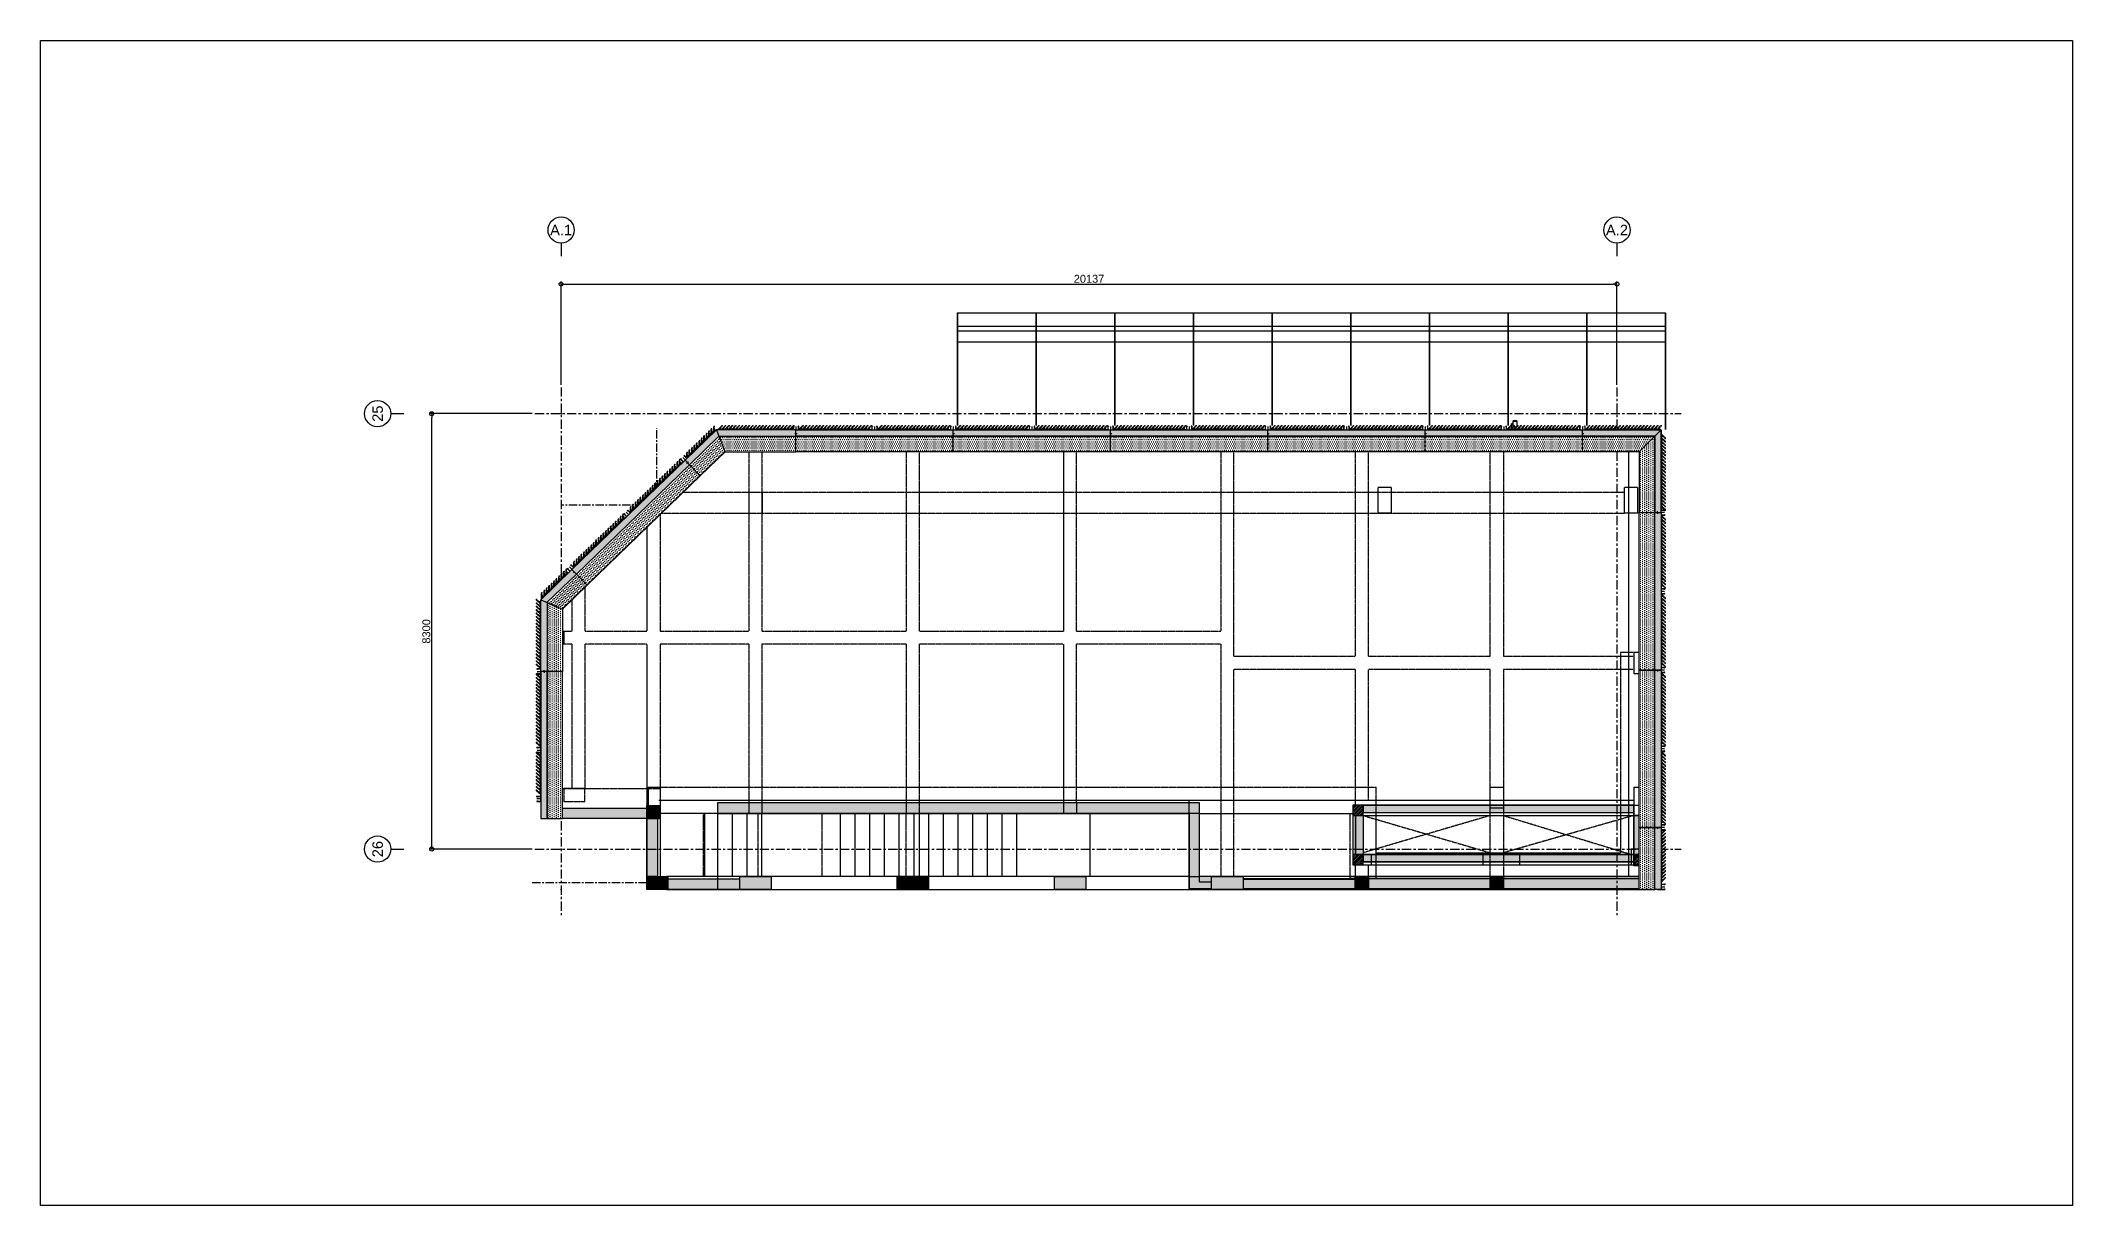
# Model space of a CAD drawing. Header units: millimetres. Extents: x 652554 to 1678317, y -308114 to 170803.
# Drawn here: x 1201388 to 1240138, y -188149 to -165949 of the extents above; entities that cross this region are included whole.
import ezdxf
from ezdxf.enums import TextEntityAlignment as Align

# ---------------------------------------------------------------- set-up
doc = ezdxf.new("R2010")
doc.units = ezdxf.units.MM
for name, pattern in [('CENTER', [50.8, 31.75, -6.35, 6.35, -6.35]), ('HIDDEN', [0.375, 0.25, -0.125]), ('TA_GL_000.70000', [1.925, 0.7, -0.175, 0.175, -0.175, 0.7]), ('XKITLINE00', [0]), ('XKITLINE02', [4, 2, -2])]:
    doc.linetypes.add(name, pattern=pattern)
doc.layers.get('Defpoints').update_dxf_attribs({"color": 250})
for name, color, linetype in [('000 - 0_SYM_DWG_GRID-BUBBLE_MAIN_COLOR_1', 3, 'Continuous'), ('000 - 0_SYM_DWG_GRID-BUBBLE_SUB_COLOR_1', 1, 'Continuous'), ('000 - 0_SYM_DWG_GRIDLINE_MAIN_COLOR_1', 3, 'Continuous'), ('000 - 0_SYM_DWG_GRIDLINE_MAIN_COLOR_251', 251, 'Continuous'), ('000 - CONCRETE_COL_HATCH_', 251, 'Continuous'), ('000 - CONCRETE_COL_MAIN_COLOR_1', 5, 'Continuous'), ('000 - CONCRETE_COL_WIPEOUT_', 250, 'Continuous'), ('000 - EXISTING_CANOPY_MAIN_COLOR_1', 1, 'Continuous'), ('000 - STRUCTURE_STEEL_ACCESORIES_MAIN_COLOR_2', 1, 'Continuous'), ('000 - STRUCTURE_STEEL_ACCESORIES_WIPEOUT_', 250, 'Continuous'), ('000 - STRUCTURE_STEEL_FRAMING_CUT_COLOR_4', 4, 'Continuous'), ('000 - STRUCTURE_STEEL_FRAMING_HATCH_', 251, 'Continuous'), ('000 - STRUCTURE_STEEL_FRAMING_SUB_COLOR_1', 2, 'Continuous'), ('000 - STRUCTURE_STEEL_FRAMING_SUB_COLOR_2', 1, 'Continuous'), ('000 - STRUCTURE_STEEL_FRAMING_WIPEOUT_', 250, 'Continuous'), ('000 - WIPEOUT', 250, 'Continuous'), ('010 - ASPG_ACCESSORIES_HATCH_', 251, 'Continuous'), ('010 - ASPG_ACCESSORIES_MAIN_COLOR_1', 1, 'Continuous'), ('010 - ASPG_ACCESSORIES_SUB_COLOR_1', 1, 'Continuous'), ('010 - ASPG_ACCESSORIES_SUB_COLOR_2', 2, 'Continuous'), ('010 - ASPG_ACCESSORIES_SYMBOL_', 251, 'Continuous'), ('010 - ASPG_ACCESSORIES_WIPEOUT_', 250, 'Continuous'), ('010 - ASPG_EXTR_DEF_SUB', 250, 'Continuous'), ('010 - ASPG_EXTR_MAIN_COLOR_2', 2, 'Continuous'), ('010 - ASPG_FASTERN_DEF_SUB', 250, 'Continuous'), ('010 - ASPG_FASTERN_HIDDEN_', 251, 'Continuous'), ('010 - ASPG_FASTERN_MAIN_COLOR_1', 1, 'Continuous'), ('010 - ASPG_FASTERN_SUB_COLOR_2', 2, 'Continuous'), ('010 - ASPG_FASTERN_SUB_COLOR_3', 3, 'Continuous'), ('010 - ASPG_FLASHING_MAIN_COLOR_2', 2, 'Continuous'), ('010 - ASPG_FLASHING_MAIN_COLOR_4', 4, 'Continuous'), ('010 - ASPG_FLASHING_WIPEOUT_', 250, 'Continuous'), ('010 - ASPG_FRAMING_CUT_COLOR_4', 4, 'Continuous'), ('010 - ASPG_FRAMING_DEF_SUB', 250, 'Continuous'), ('010 - ASPG_FRAMING_HATCH_', 251, 'Continuous'), ('010 - ASPG_FRAMING_MAIN_COLOR_2', 2, 'Continuous'), ('010 - ASPG_FRAMING_SUB_COLOR_2', 2, 'Continuous'), ('010 - ASPG_FRAMING_WIPEOUT_', 250, 'Continuous'), ('BOLT & SCREW', 233, 'Continuous'), ('Center Line', 1, 'CENTER'), ('DIM', 1, 'Continuous'), ('HATCH', 7, 'Continuous')]:
    doc.layers.add(name, color=color, linetype=linetype)
for name, color, linetype, lineweight in [('12-GRID', 1, 'CENTER', 13), ('Bolt', 1, 'Continuous', 0), ('Part', 2, 'Continuous', 0), ('SCREW', 8, 'Continuous', 5)]:
    doc.layers.add(name, color=color, linetype=linetype, lineweight=lineweight)
doc.styles.add('Arial', font='arial.ttf')
doc.styles.add('FAMELINE_FOR_CKST', font='arial.ttf')
doc.styles.add('TA', font='', dxfattribs={"height": 4.5})
doc.styles.get('TA').set_extended_font_data('Cordia New')
doc.dimstyles.new('FAMELINE-CKST_C-C', dxfattribs={"dimtxt": 0.3, "dimasz": 0.15, "dimexe": 0.1, "dimexo": 0.1, "dimgap": 0.05, "dimtad": 1, "dimzin": 0, "dimdsep": 46, "dimtxsty": 'FAMELINE_FOR_CKST', "dimblk": 'ORIGIN', "dimblk1": 'ORIGIN', "dimblk2": 'ORIGIN', "dimsah": 1, "dimcen": 0.1, "dimdle": 0.1, "dimclrd": 256, "dimclre": 256, "dimclrt": 3, "dimadec": 0, "dimazin": 0, "dimtfac": 1, "dimtix": 1, "dimtmove": 2, "dimatfit": 3, "dimfxl": 1, "dimtolj": 1, "dimtzin": 0, "dimlwd": -1, "dimlwe": -1, "dimarcsym": 0})
pattern_1 = [(45, (-899599.76, 320785.82), (-17.67766953, 17.67766953), [])]
pattern_2 = [(45, (-899499.76, 320785.82), (-17.67766953, 17.67766953), [])]
pattern_3 = [(45, (-899499.76, 320784.82), (-17.67766953, 17.67766953), [])]
pattern_4 = [(45, (-899475.762, 320785.82), (-17.67766953, 17.67766953), [])]
pattern_5 = [(45, (-1737856.817, 220768.582), (-17.67766953, 17.67766953), [])]
pattern_6 = [(45, (-1737856.817, 220769.582), (-17.67766953, 17.67766953), [])]
pattern_7 = [(45, (-1737832.817, 220769.582), (-17.67766953, 17.67766953), [])]
pattern_8 = [(270, (1257419.24324, -520041.6224), (0.65495992507, -1.1344238721), [0.7562825814, -1.5125651628]), (30, (1257419.24324, -520041.6224), (0.65495992936, 1.1344238696), [0.7562825814, -1.5125651628]), (330, (1257419.24324, -520041.6224), (1.30991985442, -2.48e-09), [-1.5125651628, 0.7562825814])]
pattern_9 = [(315, (1257419.4929, -520021.6224), (1.3369313545, 1.3369313545), []), (45, (1257419.4929, -520021.6224), (-1.3369313545, 1.3369313545), [])]
pattern_10 = [(270, (1257419.4425, -520043.9224), (0.65495992507, -1.1344238721), [0.7562825814, -1.5125651628]), (30, (1257419.4425, -520043.9224), (0.65495992936, 1.1344238696), [0.7562825814, -1.5125651628]), (330, (1257419.4425, -520043.9224), (1.30991985442, -2.48e-09), [-1.5125651628, 0.7562825814])]
pattern_11 = [(315, (1257419.1929, -520023.9224), (1.3369313545, 1.3369313545), []), (45, (1257419.1929, -520023.9224), (-1.3369313545, 1.3369313545), [])]
pattern_12 = [(0, (0, 0), (3.96875, 7.9375), [0, -7.9375])]
pattern_13 = [(0, (0, 0), (19.84375, 39.6875), [0, -39.6875])]
pattern_14 = [(45, (68845973.911, -106253.634), (-4.0411152545, 4.0411152545), []), (45, (68845976.6053, -106253.634), (-4.0411152545, 4.0411152545), [])]

# ---------------------------------------------------------------- blocks, each defined once
blk = doc.blocks.new('W-1-PP19-ST-ENT2_20260406-084955_STANDARD_PAPER_BLOCK')
at = {"layer": 'DIM', "color": 6}
blk.add_lwpolyline([(775, 0), (0, 0), (0, 443.999987), (775, 443.999987)], close=True, dxfattribs=at)
blk = doc.blocks.new('106')
h = blk.add_hatch()
h.set_pattern_fill('ANSI31', color=251, scale=200)
h.set_pattern_definition([(45, (-932512.373, 301800.953), (-17.67766953, 17.67766953), [])])
h.paths.add_polyline_path([(808926, 80605), (809176, 80605), (809176, 80355), (808926, 80355)])
h = blk.add_hatch()
h.set_pattern_fill('ANSI31', color=251, scale=200)
h.set_pattern_definition(pattern_3)
h.paths.add_polyline_path([(811926, 80605), (812176, 80605), (812176, 80355), (811926, 80355)])
h = blk.add_hatch()
h.set_pattern_fill('ANSI31', color=251, scale=200)
h.set_pattern_definition(pattern_3)
h.paths.add_polyline_path([(814926, 80605), (815176, 80605), (815176, 80355), (814926, 80355)])
h = blk.add_hatch()
h.set_pattern_fill('ANSI31', color=251, scale=200)
h.set_pattern_definition(pattern_3)
h.paths.add_polyline_path([(817926, 80605), (818176, 80605), (818176, 80355), (817926, 80355)])
h = blk.add_hatch()
h.set_pattern_fill('ANSI31', color=251, scale=200)
h.set_pattern_definition(pattern_3)
h.paths.add_polyline_path([(820491, 80605), (820741, 80605), (820741, 80355), (820491, 80355)])
h = blk.add_hatch()
h.set_pattern_fill('ANSI31', color=251, scale=200)
h.set_pattern_definition(pattern_3)
h.paths.add_polyline_path([(823066, 80605), (823316, 80605), (823316, 80355), (823066, 80355)])
h = blk.add_hatch()
h.set_pattern_fill('ANSI31', color=251, scale=200)
h.set_pattern_definition(pattern_3)
h.paths.add_polyline_path([(825956, 80355), (826206, 80355), (826206, 80605), (825956, 80605)])
h = blk.add_hatch()
h.set_pattern_fill('ANSI31', color=251, scale=200)
h.set_pattern_definition([(45, (-932421.834, 301890.832), (-17.67766953, 17.67766953), [])])
h.paths.add_polyline_path([(806995, 79292), (807175, 79466), (807349, 79286), (807169, 79112)])
h = blk.add_hatch()
h.set_pattern_fill('ANSI31', color=251, scale=200)
h.set_pattern_definition(pattern_2)
h.paths.add_polyline_path([(825956, 79133), (826206, 79133), (826206, 79383), (825956, 79383)])
h = blk.add_hatch()
h.set_pattern_fill('ANSI31', color=251, scale=200)
h.set_pattern_definition(pattern_2)
h.paths.add_polyline_path([(805071, 76887), (805321, 76887), (805321, 76637), (805071, 76637)])
h = blk.add_hatch()
h.set_pattern_fill('ANSI31', color=251, scale=200)
h.set_pattern_definition(pattern_2)
h.paths.add_polyline_path([(825956, 76157), (826206, 76157), (826206, 76407), (825956, 76407)])
h = blk.add_hatch()
h.set_pattern_fill('ANSI31', color=251, scale=200)
h.set_pattern_definition(pattern_2)
h.paths.add_polyline_path([(805071, 73637), (805321, 73637), (805321, 73887), (805071, 73887)])
h = blk.add_hatch()
h.set_pattern_fill('ANSI31', color=251, scale=200)
h.set_pattern_definition(pattern_2)
h.paths.add_polyline_path([(825956, 73662), (826206, 73662), (826206, 73912), (825956, 73912)])
h = blk.add_hatch()
h.set_pattern_fill('ANSI31', color=251, scale=200)
h.set_pattern_definition(pattern_4)
h.paths.add_polyline_path([(806980, 73562), (807230, 73562), (807230, 73312), (806980, 73312)])
h = blk.add_hatch()
h.set_pattern_fill('ANSI31', color=251, scale=200)
h.set_pattern_definition(pattern_1)
h.paths.add_polyline_path([(820441, 73372), (820641, 73372), (820641, 73572), (820441, 73572)])
h = blk.add_hatch()
h.set_pattern_fill('ANSI31', color=251, scale=200)
h.set_pattern_definition(pattern_1)
h.paths.add_polyline_path([(820441, 72432), (820641, 72432), (820641, 72632), (820441, 72632)])
h = blk.add_hatch()
h.set_pattern_fill('ANSI31', color=251, scale=200)
h.set_pattern_definition(pattern_4)
h.paths.add_polyline_path([(806980, 72212), (807380, 72212), (807380, 71962), (806980, 71962)])
h = blk.add_hatch()
h.set_pattern_fill('ANSI31', color=251, scale=200)
h.set_pattern_definition([(45, (-932512.374, 301801.954), (-17.67766953, 17.67766953), [])])
h.paths.add_polyline_path([(808751, 72212), (809351, 72212), (809351, 71962), (808751, 71962)])
h = blk.add_hatch()
h.set_pattern_fill('ANSI31', color=251, scale=200)
h.set_pattern_definition([(45, (-929512.374, 301801.952), (-17.67766953, 17.67766953), [])])
h.paths.add_polyline_path([(811751, 72212), (812351, 72212), (812351, 71962), (811751, 71962)])
h = blk.add_hatch()
h.set_pattern_fill('ANSI31', color=251, scale=200)
h.set_pattern_definition([(45, (-926512.374, 301801.95), (-17.67766953, 17.67766953), [])])
h.paths.add_polyline_path([(814751, 72212), (815351, 72212), (815351, 71962), (814751, 71962)])
h = blk.add_hatch()
h.set_pattern_fill('ANSI31', color=251, scale=200)
h.set_pattern_definition([(45, (-923512.374, 301801.95), (-17.67766953, 17.67766953), [])])
h.paths.add_polyline_path([(817751, 72212), (818351, 72212), (818351, 71962), (817751, 71962)])
h = blk.add_hatch()
h.set_pattern_fill('ANSI31', color=251, scale=200)
h.set_pattern_definition(pattern_2)
h.paths.add_polyline_path([(820491, 71962), (820741, 71962), (820741, 72212), (820491, 72212)])
h = blk.add_hatch()
h.set_pattern_fill('ANSI31', color=251, scale=200)
h.set_pattern_definition(pattern_2)
h.paths.add_polyline_path([(823066, 71962), (823316, 71962), (823316, 72212), (823066, 72212)])
h = blk.add_hatch()
h.set_pattern_fill('ANSI31', color=251, scale=200)
h.set_pattern_definition(pattern_2)
h.paths.add_polyline_path([(825956, 71962), (826206, 71962), (826206, 72212), (825956, 72212)])
at = {"layer": 'HATCH'}
h = blk.add_hatch(dxfattribs=at)
h.set_pattern_fill('AR-SAND', color=251, scale=0.075, angle=45)
h.paths.add_polyline_path([(808436, 80406), (808355, 80606), (807175, 79466), (807314, 79322)])
h = blk.add_hatch(dxfattribs=at)
h.set_pattern_fill('AR-SAND', color=251, scale=0.075, angle=45)
h.paths.add_polyline_path([(808926, 80605), (808356, 80605), (808436, 80405), (808926, 80405)])
h = blk.add_hatch(dxfattribs=at)
h.set_pattern_fill('AR-SAND', color=251, scale=0.075)
h.paths.add_polyline_path([(809176, 80405), (811926, 80405), (811926, 80605), (809176, 80605)])
h = blk.add_hatch(dxfattribs=at)
h.set_pattern_fill('AR-SAND', color=251, scale=0.075)
h.paths.add_polyline_path([(812176, 80405), (814926, 80405), (814926, 80605), (812176, 80605)])
h = blk.add_hatch(dxfattribs=at)
h.set_pattern_fill('AR-SAND', color=251, scale=0.075)
h.paths.add_polyline_path([(815176, 80405), (817926, 80405), (817926, 80605), (815176, 80605)])
h = blk.add_hatch(dxfattribs=at)
h.set_pattern_fill('AR-SAND', color=251, scale=0.075)
h.paths.add_polyline_path([(818176, 80405), (820491, 80405), (820491, 80605), (818176, 80605)])
h = blk.add_hatch(dxfattribs=at)
h.set_pattern_fill('AR-SAND', color=251, scale=0.075)
h.paths.add_polyline_path([(820741, 80405), (823066, 80405), (823066, 80605), (820741, 80605)])
h = blk.add_hatch(dxfattribs=at)
h.set_pattern_fill('AR-SAND', color=251, scale=0.075)
h.paths.add_polyline_path([(823316, 80405), (825956, 80405), (825956, 80605), (823316, 80605)])
h = blk.add_hatch(dxfattribs=at)
h.set_pattern_fill('AR-SAND', color=251, scale=0.075)
h.paths.add_polyline_path([(826006, 80356), (826206, 80356), (826206, 79383), (826006, 79383)])
h = blk.add_hatch(dxfattribs=at)
h.set_pattern_fill('AR-SAND', color=251, scale=0.075, angle=45)
h.paths.add_polyline_path([(805071, 77432), (805271, 77348), (807134, 79148), (807000, 79287)])
h = blk.add_hatch(dxfattribs=at)
h.set_pattern_fill('AR-SAND', color=251, scale=0.075)
h.paths.add_polyline_path([(826006, 79133), (826206, 79133), (826206, 76407), (826006, 76407)])
h = blk.add_hatch(dxfattribs=at)
h.set_pattern_fill('AR-SAND', color=251, scale=0.075, angle=45)
h.paths.add_polyline_path([(805071, 77432), (805271, 77348), (805271, 76887), (805071, 76887)])
h = blk.add_hatch(dxfattribs=at)
h.set_pattern_fill('AR-SAND', color=251, scale=0.075)
h.paths.add_polyline_path([(805271, 76637), (805071, 76637), (805071, 73887), (805271, 73887)])
h = blk.add_hatch(dxfattribs=at)
h.set_pattern_fill('AR-SAND', color=251, scale=0.075)
h.paths.add_polyline_path([(826006, 76157), (826206, 76157), (826206, 73912), (826006, 73912)])
h = blk.add_hatch(dxfattribs=at)
h.set_pattern_fill('AR-SAND', color=251, scale=0.075)
h.set_pattern_definition([(37.5, (0, 0), (-0.60001174, 18.3529964), [0, -14.478, 0, -16.1925, 0, -15.478125]), (7.5, (0, 0), (16.8571231, 26.8809413), [0, -7.8105, 0, -13.04925, 0, -5.000625]), (327.5, (-11.716, 0), (29.66221388, 0.05389443), [0, -4.7625, 0, -17.145, 0, -22.38375]), (317.5, (-11.716, 0), (28.633367, 8.3598496), [0, -2.38125, 0, -11.2395, 0, -12.85875])])
h.paths.add_polyline_path([(805071, 73637), (805271, 73637), (805271, 73512), (806980, 73512), (806980, 73312), (805071, 73312)])
h = blk.add_hatch(dxfattribs=at)
h.set_pattern_fill('AR-SAND', color=251, scale=0.075)
h.paths.add_polyline_path([(826006, 72212), (826206, 72212), (826206, 73662), (826006, 73662)])
h = blk.add_hatch(dxfattribs=at)
h.set_pattern_fill('AR-SAND', color=251, scale=0.075)
h.paths.add_polyline_path([(806980, 73312), (807180, 73312), (807180, 72212), (806980, 72212)])
h = blk.add_hatch(dxfattribs=at)
h.set_pattern_fill('AR-SAND', color=251, scale=0.075)
h.paths.add_polyline_path([(817751, 71962), (817751, 72212), (817521, 72212), (817521, 73612), (808328, 73612), (808328, 73412), (817321, 73412), (817321, 71962)])
h = blk.add_hatch(dxfattribs=at)
h.set_pattern_fill('AR-SAND', color=251, scale=0.075)
h.paths.add_polyline_path([(820501, 73372), (820641, 73372), (820641, 72632), (820501, 72632)])
h = blk.add_hatch(dxfattribs=at)
h.set_pattern_fill('AR-SAND', color=251, scale=0.075)
h.paths.add_polyline_path([(820641, 73432), (825806, 73432), (825806, 73572), (820641, 73572)])
h = blk.add_hatch(dxfattribs=at)
h.set_pattern_fill('AR-SAND', color=251, scale=0.075)
h.paths.add_polyline_path([(825806, 73372), (825946, 73372), (825946, 72632), (825806, 72632)])
h = blk.add_hatch(dxfattribs=at)
h.set_pattern_fill('AR-SAND', color=251, scale=0.075)
h.paths.add_polyline_path([(825806, 72632), (820641, 72632), (820641, 72492), (825806, 72492)])
h = blk.add_hatch(dxfattribs=at)
h.set_pattern_fill('AR-SAND', color=251, scale=0.075)
h.paths.add_polyline_path([(807380, 72162), (808751, 72162), (808751, 71962), (807380, 71962)])
h = blk.add_hatch(dxfattribs=at)
h.set_pattern_fill('AR-SAND', color=251, scale=0.075)
h.paths.add_polyline_path([(818351, 71962), (820491, 71962), (820491, 72162), (818351, 72162)])
h = blk.add_hatch(dxfattribs=at)
h.set_pattern_fill('AR-SAND', color=251, scale=0.075)
h.paths.add_polyline_path([(820741, 71962), (823066, 71962), (823066, 72162), (820741, 72162)])
h = blk.add_hatch(dxfattribs=at)
h.set_pattern_fill('AR-SAND', color=251, scale=0.075)
h.paths.add_polyline_path([(823316, 71962), (825956, 71962), (825956, 72162), (823316, 72162)])
at = {"color": 251}
for points in [[(805071, 77432), (808355, 80605)], [(808926, 80465), (808926, 80605), (808355, 80605), (807176, 79465), (807314, 79322), (808436, 80405), (808926, 80405)], [(808355, 80605), (808436, 80405)], [(826206, 80605), (808358, 80605)], [(826206, 72212), (826206, 80605)], [(808405, 80305), (805321, 77326)], [(826006, 80305), (808405, 80305)], [(825706, 72212), (825706, 80305)], [(806995, 79292), (807175, 79466), (807349, 79286), (807169, 79112), (806995, 79292)], [(808926, 79532), (808926, 79132)], [(809176, 79532), (809176, 79132)], [(805271, 76887), (805071, 76887), (805071, 77432), (807000, 79287), (807134, 79148), (805271, 77348), (805271, 76887)], [(805071, 73312), (805071, 77432)], [(805071, 77432), (805271, 77348)], [(805271, 76887), (805271, 77348)], [(805321, 77326), (805321, 73887)], [(826051, 76407), (826051, 76482), (825801, 76482), (825801, 76082), (826051, 76082)], [(805071, 73637), (805271, 73637), (805271, 73512), (806980, 73512), (806980, 73312), (805071, 73312), (805071, 73637)], [(806980, 73912), (806980, 71962)], [(807206, 73662), (817321, 73662)], [(807230, 73912), (807230, 72212)], [(817321, 71972), (817321, 73662)], [(817321, 73662), (820491, 73662)], [(820491, 73662), (820491, 73572)], [(820491, 73662), (825801, 73662)], [(825801, 73912), (826206, 73912)], [(825801, 73912), (825801, 73412)], [(807206, 73312), (805071, 73312)], [(817521, 73412), (807206, 73412)], [(808078, 73412), (808078, 72212)], [(817851, 71962), (817851, 72102), (817521, 72102), (817521, 73612), (808328, 73612), (808328, 73412), (817321, 73412), (817321, 71962), (817851, 71962)], [(817521, 73612), (808328, 73612)], [(808328, 73612), (808328, 72212)], [(808608, 73412), (808608, 72212)], [(808888, 73412), (808888, 72212)], [(809168, 73412), (809168, 72212)], [(810668, 73412), (810668, 72212)], [(810948, 73412), (810948, 72212)], [(811228, 73412), (811228, 72212)], [(811508, 73412), (811508, 72212)], [(811788, 73412), (811788, 72212)], [(812068, 73412), (812068, 72212)], [(812171, 73412), (812171, 72212)], [(812348, 73412), (812348, 72212)], [(812628, 73412), (812628, 72212)], [(812908, 73412), (812908, 72212)], [(813188, 73412), (813188, 72212)], [(813468, 73412), (813468, 72212)], [(813748, 73412), (813748, 72212)], [(814028, 73412), (814028, 72212)], [(815176, 73612), (815176, 73412)], [(815428, 73412), (815428, 72212)], [(817521, 72102), (817521, 73552)], [(817521, 73412), (820391, 73412)], [(820391, 73412), (820441, 73412)], [(820441, 73372), (820441, 72632)], [(820491, 73372), (820491, 72632)], [(820641, 73572), (825806, 73572)], [(820641, 73432), (825806, 73432)], [(820641, 73372), (825806, 73372)], [(820641, 73372), (820641, 72632)], [(820891, 72662), (820891, 73412)], [(825551, 73412), (825551, 72662)], [(825806, 73572), (825806, 72432)], [(825946, 73372), (825946, 72632)], [(826051, 73412), (826006, 73412)], [(826006, 73372), (826006, 72632)], [(820491, 72632), (826006, 72632)], [(825806, 72492), (820641, 72492)], [(820791, 72632), (820791, 72432)], [(820891, 72662), (825551, 72662)], [(822921, 72632), (822921, 72432)], [(823621, 72632), (823621, 72432)], [(826051, 72732), (825751, 72732)], [(825751, 72732), (825751, 72432)], [(817321, 72212), (807356, 72212)], [(820491, 72212), (817521, 72212)], [(818326, 72212), (818326, 71962)], [(820491, 72152), (818351, 72152)], [(820491, 72432), (820491, 71962)], [(820641, 72432), (826051, 72432)], [(820741, 72212), (820741, 72432)], [(826206, 72212), (820741, 72212)], [(823066, 72162), (820741, 72162)], [(825956, 72162), (823316, 72162)], [(807356, 71962), (817321, 71962)], [(817321, 71962), (826206, 71962)]]:
    blk.add_lwpolyline(points, dxfattribs=at)
for points in [[(808926, 80605), (809176, 80605), (809176, 80355), (808926, 80355)], [(809176, 80405), (811926, 80405), (811926, 80605), (809176, 80605)], [(811926, 80605), (812176, 80605), (812176, 80355), (811926, 80355)], [(812176, 80405), (814926, 80405), (814926, 80605), (812176, 80605)], [(814926, 80605), (815176, 80605), (815176, 80355), (814926, 80355)], [(815176, 80405), (817926, 80405), (817926, 80605), (815176, 80605)], [(817926, 80605), (818176, 80605), (818176, 80355), (817926, 80355)], [(818176, 80405), (820491, 80405), (820491, 80605), (818176, 80605)], [(820491, 80605), (820741, 80605), (820741, 80355), (820491, 80355)], [(820741, 80405), (823066, 80405), (823066, 80605), (820741, 80605)], [(823066, 80605), (823316, 80605), (823316, 80355), (823066, 80355)], [(823316, 80405), (825956, 80405), (825956, 80605), (823316, 80605)], [(825956, 80355), (826206, 80355), (826206, 80605), (825956, 80605)], [(826006, 80355), (826206, 80355), (826206, 79383), (826006, 79383)], [(825956, 79133), (826206, 79133), (826206, 79383), (825956, 79383)], [(826006, 79133), (826206, 79133), (826206, 76407), (826006, 76407)], [(805071, 76887), (805321, 76887), (805321, 76637), (805071, 76637)], [(805271, 76637), (805071, 76637), (805071, 73887), (805271, 73887)], [(825956, 76157), (826206, 76157), (826206, 76407), (825956, 76407)], [(826006, 76157), (826206, 76157), (826206, 73912), (826006, 73912)], [(805071, 73637), (805321, 73637), (805321, 73887), (805071, 73887)], [(825956, 73662), (826206, 73662), (826206, 73912), (825956, 73912)], [(826006, 72212), (826206, 72212), (826206, 73662), (826006, 73662)], [(806980, 73562), (807230, 73562), (807230, 73312), (806980, 73312)], [(806980, 73312), (807180, 73312), (807180, 72212), (806980, 72212)], [(820441, 73372), (820641, 73372), (820641, 73572), (820441, 73572)], [(820501, 73372), (820641, 73372), (820641, 72632), (820501, 72632)], [(820641, 73432), (825806, 73432), (825806, 73572), (820641, 73572)], [(825806, 73572), (826006, 73572), (826006, 73372), (825806, 73372)], [(825806, 73372), (825946, 73372), (825946, 72632), (825806, 72632)], [(820441, 72432), (820641, 72432), (820641, 72632), (820441, 72632)], [(825806, 72632), (820641, 72632), (820641, 72492), (825806, 72492)], [(825806, 72632), (826006, 72632), (826006, 72432), (825806, 72432)], [(806980, 72212), (807380, 72212), (807380, 71962), (806980, 71962)], [(807380, 72162), (808751, 72162), (808751, 71962), (807380, 71962)], [(808751, 72212), (809351, 72212), (809351, 71962), (808751, 71962)], [(811751, 72212), (812351, 72212), (812351, 71962), (811751, 71962)], [(814751, 72212), (815351, 72212), (815351, 71962), (814751, 71962)], [(817751, 72212), (818351, 72212), (818351, 71962), (817751, 71962)], [(818351, 71962), (820491, 71962), (820491, 72162), (818351, 72162)], [(820491, 71962), (820741, 71962), (820741, 72212), (820491, 72212)], [(820741, 71962), (823066, 71962), (823066, 72162), (820741, 72162)], [(823066, 71962), (823316, 71962), (823316, 72212), (823066, 72212)], [(823316, 71962), (825956, 71962), (825956, 72162), (823316, 72162)], [(825956, 71962), (826206, 71962), (826206, 72212), (825956, 72212)]]:
    blk.add_lwpolyline(points, close=True, dxfattribs=at)
at = {"color": 251, "linetype": 'HIDDEN', "ltscale": 10}
for points in [[(808921, 80305), (808921, 76887)], [(809171, 80305), (809171, 76887)], [(811926, 80305), (811926, 76887)], [(812176, 76887), (812176, 80305)], [(815176, 76887), (815176, 80305)], [(817926, 80305), (817926, 76887)], [(818176, 76407), (818176, 80305)], [(820491, 80305), (820491, 76407)], [(820742, 76407), (820741, 80305)], [(823066, 76407), (823066, 80355)], [(823316, 80355), (823316, 76407)], [(825626, 79532), (807606, 79532)], [(807191, 79132), (825626, 79132)], [(807230, 79132), (807230, 76887)], [(805546, 77544), (805546, 76887)], [(805796, 77785), (805796, 76887)], [(805321, 76887), (805546, 76887)], [(805796, 76887), (806980, 76887)], [(807230, 76887), (808921, 76887)], [(809171, 76887), (811926, 76887)], [(812176, 76887), (814926, 76887)], [(815176, 76887), (817926, 76887)], [(805546, 76637), (805321, 76637)], [(805546, 76637), (805546, 73887)], [(805796, 76637), (805796, 73887)], [(806980, 76637), (805796, 76637)], [(807230, 76637), (807230, 73887)], [(808921, 76637), (807230, 76637)], [(808921, 76637), (808921, 73417)], [(811926, 76637), (809171, 76637)], [(809171, 76637), (809171, 73412)], [(811926, 76637), (811926, 73412)], [(814926, 76637), (812176, 76637)], [(812176, 73412), (812176, 76637)], [(817926, 76637), (815176, 76637)], [(815176, 73612), (815176, 76637)], [(817926, 76637), (817926, 72212)], [(818176, 76407), (820491, 76407)], [(820742, 76407), (823066, 76407)], [(823316, 76407), (825801, 76407)], [(825801, 76482), (825551, 76482), (825551, 73412)], [(826051, 72212), (826051, 76482)], [(818176, 72212), (818176, 76157)], [(820491, 76157), (818176, 76157)], [(820491, 76157), (820491, 73662)], [(823066, 76157), (820742, 76157)], [(820742, 73662), (820742, 76157)], [(823066, 72212), (823066, 76157)], [(823316, 76157), (823316, 72212)], [(825801, 76157), (823316, 76157)], [(805071, 73887), (807230, 73887)], [(806980, 73912), (820891, 73912)], [(820891, 73412), (820891, 73912)], [(808055, 73412), (808055, 72212)], [(809096, 73412), (809096, 72212)], [(810316, 73412), (810316, 72212)], [(811921, 73412), (811921, 72202)], [(820491, 72172), (820391, 72172), (820391, 73422)], [(820641, 73372), (823066, 72662)], [(823066, 73372), (820641, 72662)], [(823316, 73372), (825751, 72632)], [(825801, 73372), (823316, 72662)]]:
    blk.add_lwpolyline(points, dxfattribs=at)
at = {"color": 251, "linetype": 'HIDDEN', "ltscale": 7}
for points in [[(814926, 80305), (814926, 76887)], [(806980, 78905), (806980, 76887)], [(805398, 76887), (805398, 76637)], [(806980, 76637), (806980, 73887)], [(814926, 76637), (814926, 73412)], [(807005, 73912), (807005, 73562)], [(820891, 72162), (820891, 72662)], [(808328, 72212), (808328, 71962)], [(809321, 72212), (809321, 71962)], [(812321, 72212), (812321, 71962)], [(815321, 72212), (815321, 71962)], [(817321, 72212), (817521, 72212)], [(825956, 72172), (820491, 72172)], [(826206, 71972), (817321, 71972)]]:
    blk.add_lwpolyline(points, dxfattribs=at)
for points in [[(820926, 79632), (821176, 79632), (821176, 79132), (820926, 79132)], [(825626, 79632), (825876, 79632), (825876, 79132), (825626, 79132)], [(823066, 73912), (823316, 73912), (823316, 73512), (823066, 73512)]]:
    blk.add_lwpolyline(points, close=True, dxfattribs=at)
at = {"color": 251, "linetype": 'HIDDEN', "ltscale": 10}
blk.add_lwpolyline([(805398, 73637), (805798, 73637), (805798, 73887), (805398, 73887)], close=True, dxfattribs=at)
blk = doc.blocks.new('*A380')
at = {"layer": 'Part', "linetype": 'XKITLINE00', "lineweight": 0}
for p, q in [((4674.779, -534.403), (4671.979, -534.403)), ((4671.979, -534.403), (4671.979, -538.403)), ((4674.779, -534.403), (4674.779, -538.403)), ((4671.979, -538.403), (4674.779, -538.403))]:
    blk.add_line(p, q, dxfattribs=at)
blk = doc.blocks.new('*A381')
at = {"layer": 'Part', "linetype": 'XKITLINE00', "lineweight": 0}
for p, q in [((4671.979, -534.403), (4671.679, -534.103)), ((4671.679, -538.703), (4671.679, -534.103)), ((4671.679, -534.103), (4675.079, -534.103)), ((4675.079, -534.103), (4674.779, -534.403)), ((4675.079, -534.103), (4675.079, -538.703)), ((4671.979, -538.403), (4671.679, -538.703)), ((4675.079, -538.703), (4671.679, -538.703)), ((4674.779, -538.403), (4675.079, -538.703))]:
    blk.add_line(p, q, dxfattribs=at)
at = {"layer": 'Part', "linetype": 'XKITLINE02', "lineweight": 0}
for p, q in [((4674.779, -534.403), (4671.979, -534.403)), ((4671.979, -534.403), (4671.979, -538.403)), ((4674.779, -534.403), (4674.779, -538.403)), ((4671.979, -538.403), (4674.779, -538.403))]:
    blk.add_line(p, q, dxfattribs=at)
blk = doc.blocks.new('*A382')
at = {"layer": 'Part', "linetype": 'XKITLINE00', "lineweight": 0}
for p, q in [((4674.379, -535.403), (4672.379, -535.403)), ((4672.379, -535.563), (4672.379, -535.403)), ((4673.319, -535.563), (4672.379, -535.563)), ((4673.319, -537.243), (4672.379, -537.243)), ((4672.379, -537.403), (4672.379, -537.243)), ((4674.379, -537.403), (4672.379, -537.403)), ((4673.319, -537.243), (4673.319, -535.563)), ((4673.439, -537.243), (4673.439, -535.563)), ((4674.379, -535.563), (4673.439, -535.563)), ((4674.379, -537.243), (4673.439, -537.243)), ((4674.379, -535.563), (4674.379, -535.403)), ((4674.379, -537.403), (4674.379, -537.243))]:
    blk.add_line(p, q, dxfattribs=at)
blk = doc.blocks.new('*A383')
at = {"layer": 'Part', "linetype": 'XKITLINE00', "lineweight": 0}
for p, q in [((4674.639, -535.903), (4673.439, -535.903)), ((4674.639, -536.903), (4673.439, -536.903)), ((4673.539, -536.903), (4673.539, -535.903)), ((4674.639, -535.903), (4674.639, -536.903))]:
    blk.add_line(p, q, dxfattribs=at)
at = {"layer": 'Part', "linetype": 'XKITLINE02', "lineweight": 0}
blk.add_line((4673.439, -535.903), (4673.439, -536.903), dxfattribs=at)
blk = doc.blocks.new('*A384')
at = {"layer": 'Part', "linetype": 'XKITLINE02', "lineweight": 0}
for p, q in [((2918.168795, 426.80336), (2918.168795, 428.536693)), ((2918.168795, 428.536693), (2918.248795, 428.536693)), ((2918.168795, 428.136693), (2918.248795, 428.136693)), ((2918.248795, 426.80336), (2918.168795, 426.80336)), ((2918.248795, 428.536693), (2918.248795, 426.80336))]:
    blk.add_line(p, q, dxfattribs=at)
blk = doc.blocks.new('*A385')
at = {"layer": 'Part', "linetype": 'XKITLINE02', "lineweight": 0}
for p, q in [((2918.875462, 428.536693), (2917.542129, 428.536693)), ((2917.542129, 428.536693), (2917.542129, 426.80336)), ((2917.542129, 426.80336), (2918.875462, 426.80336)), ((2918.875462, 426.80336), (2918.875462, 428.536693))]:
    blk.add_line(p, q, dxfattribs=at)
blk = doc.blocks.new('*A386')
at = {"layer": 'Part', "linetype": 'XKITLINE02', "lineweight": 0}
for p, q in [((2918.875462, 428.536693), (2917.542129, 428.536693)), ((2917.542129, 428.536693), (2917.542129, 426.80336)), ((2917.542129, 426.80336), (2918.875462, 426.80336)), ((2918.875462, 426.80336), (2918.875462, 428.536693))]:
    blk.add_line(p, q, dxfattribs=at)
blk = doc.blocks.new('*A387')
at = {"layer": 'Part', "linetype": 'XKITLINE02', "lineweight": 0}
for p, q in [((2918.168795, 426.80336), (2918.168795, 428.536693)), ((2918.168795, 428.536693), (2918.248795, 428.536693)), ((2918.168795, 428.136693), (2918.248795, 428.136693)), ((2918.248795, 426.80336), (2918.168795, 426.80336)), ((2918.248795, 428.536693), (2918.248795, 426.80336))]:
    blk.add_line(p, q, dxfattribs=at)
blk = doc.blocks.new('*A389')
at = {"layer": 'Bolt', "linetype": 'XKITLINE00', "lineweight": 0}
for p, q in [((2910.815467, 783.8644), (2910.939787, 783.8644)), ((2910.815467, 783.0644), (2910.939787, 783.0644)), ((2911.002133, 784.051067), (2911.002133, 783.926747)), ((2911.002133, 783.677733), (2911.002133, 783.802053)), ((2911.002133, 783.251067), (2911.002133, 783.126747)), ((2911.002133, 782.877733), (2911.002133, 783.002053)), ((2911.1888, 783.8644), (2911.06448, 783.8644)), ((2911.1888, 783.0644), (2911.06448, 783.0644))]:
    blk.add_line(p, q, dxfattribs=at)
blk = doc.blocks.new('Bot1')
at = {"color": 1, "xscale": 50, "yscale": 50, "zscale": 50, "rotation": 270}
blk.add_blockref('*A382', (26820, 233669), dxfattribs=at)
blk.add_wipeout([(85, 50), (85, 115), (-85, 115), (-85, -115), (85, -115), (85, -50), (42, -50), (42, 50)]).dxf.layer = '000 - WIPEOUT'
blk.add_wipeout([(-85, -115), (85, -115), (85, 115), (-85, 115)]).dxf.layer = '000 - WIPEOUT'
at = {"layer": '000 - STRUCTURE_STEEL_FRAMING_HATCH_'}
h = blk.add_hatch(dxfattribs=at)
h.set_pattern_fill('ANSI32', color=251, scale=0.1)
h.set_pattern_definition([(45, (276.8134, 19.4926), (-0.6735192, 0.6735192), []), (45, (277.2624, 19.4926), (-0.6735192, 0.6735192), [])])
h.paths.add_polyline_path([(50, -50), (42, -50), (42, -3), (-42, -3), (-42, -50), (-50, -50), (-50, 50), (-42, 50), (-42, 3), (42, 3), (42, 50), (50, 50)])
at = {"layer": 'Bolt'}
for points in [[(7, 3), (7, -3), (-7, -3), (-7, 3)], [(118, 37), (119, 37), (119, 37), (120, 36), (121, 36), (121, 36), (122, 35), (122, 35), (123, 34), (123, 34), (124, 33), (124, 33), (124, 32), (124, 31), (124, 31), (124, 30), (124, 29), (124, 29), (124, 28), (124, 27), (124, 27), (123, 26), (123, 26), (122, 25), (122, 25), (121, 24), (121, 24), (120, 24), (119, 23), (119, 23), (118, 23), (117, 23), (117, 23), (116, 23), (115, 23), (115, 24), (114, 24), (114, 24), (113, 25), (112, 25), (112, 26), (112, 26), (111, 27), (111, 27), (111, 28), (111, 29), (110, 29), (110, 30), (110, 31), (111, 31), (111, 32), (111, 33), (111, 33), (112, 34), (112, 34), (112, 35), (113, 35), (114, 36), (114, 36), (115, 36), (115, 37), (116, 37), (117, 37), (117, 37)], [(7, -3), (7, -8), (-7, -8), (-7, -3)], [(118, -23), (119, -23), (119, -23), (120, -24), (121, -24), (121, -24), (122, -25), (122, -25), (123, -26), (123, -26), (124, -27), (124, -27), (124, -28), (124, -29), (124, -29), (124, -30), (124, -31), (124, -31), (124, -32), (124, -33), (124, -33), (123, -34), (123, -34), (122, -35), (122, -35), (121, -36), (121, -36), (120, -36), (119, -37), (119, -37), (118, -37), (117, -37), (117, -37), (116, -37), (115, -37), (115, -36), (114, -36), (114, -36), (113, -35), (112, -35), (112, -34), (112, -34), (111, -33), (111, -33), (111, -32), (111, -31), (110, -31), (110, -30), (110, -29), (111, -29), (111, -28), (111, -27), (111, -27), (112, -26), (112, -26), (112, -25), (113, -25), (114, -24), (114, -24), (115, -24), (115, -23), (116, -23), (117, -23), (117, -23)]]:
    blk.add_hatch(color=49, dxfattribs=at).paths.add_polyline_path(points, flags=17)
at = {"color": 49, "linetype": 'ByBlock'}
blk.add_line((80, 0), (196, 0), dxfattribs=at)
at = {"layer": '000 - STRUCTURE_STEEL_FRAMING_CUT_COLOR_4', "color": 5}
blk.add_lwpolyline([(50, -50), (42, -50), (42, -3), (-42, -3), (-42, -50), (-50, -50), (-50, 50), (-42, 50), (-42, 3), (42, 3), (42, 50), (50, 50)], close=True, dxfattribs=at)
at = {"layer": 'Bolt', "color": 49, "linetype": 'XKITLINE00'}
for p, q in [((-100, 0), (0, 0)), ((-7, -3), (-7, 3)), ((0, -16), (0, 27)), ((7, -3), (7, 3)), ((103, 30), (113, 30)), ((103, 30), (113, 30)), ((103, 30), (131, 30)), ((117, 44), (117, 35)), ((117, 44), (117, 35)), ((117, 44), (117, 16)), ((117, 16), (117, 25)), ((117, 16), (117, 25)), ((131, 30), (122, 30)), ((131, 30), (122, 30)), ((-7, -8), (-7, -3)), ((7, -8), (7, -3)), ((103, -30), (113, -30)), ((103, -30), (113, -30)), ((103, -30), (131, -30)), ((117, -16), (117, -25)), ((117, -16), (117, -25)), ((117, -16), (117, -44)), ((117, -44), (117, -35)), ((117, -44), (117, -35)), ((131, -30), (122, -30)), ((131, -30), (122, -30))]:
    blk.add_line(p, q, dxfattribs=at)
at = {"color": 1}
for name, p, xscale, yscale, zscale, rotation in [('*A381', (233669, -26820), 50, 50, 50, 180), ('*A380', (233669, -26820), 50, 50, 50, 180), ('*A385', (32190, 218866), -74.99999802609977, 74.99999802609977, 74.99999802609977, 90), ('*A386', (32190, 218866), -74.99999802609977, 74.99999802609977, 74.99999802609977, 90), ('*A384', (32190, 218866), -74.99999802609977, 74.99999802609977, 74.99999802609977, 90), ('*A387', (32190, 218866), -74.99999802609977, 74.99999802609977, 74.99999802609977, 90), ('*A383', (26820, 233669), 50, 50, 50, 270)]:
    blk.add_blockref(name, p, dxfattribs=dict(at, xscale=xscale, yscale=yscale, zscale=zscale, rotation=rotation))
at = {"color": 49, "xscale": 74.99999802609977, "yscale": 74.99999802609977, "zscale": 74.99999802609977, "rotation": 180}
blk.add_blockref('*A389', (218443, 58760), dxfattribs=at)
blk = doc.blocks.new('*U6646')
at = {"layer": '000 - 0_SYM_DWG_GRIDLINE_MAIN_COLOR_1'}
blk.add_line((65, 0), (60, 0), dxfattribs=at)
blk.add_circle((70, 0), 5, dxfattribs=at)
at = {"layer": '000 - 0_SYM_DWG_GRIDLINE_MAIN_COLOR_251', "linetype": 'ByBlock', "ltscale": 5}
blk.add_line((10, 0), (-191.4, 0), dxfattribs=at)
at = {"layer": '000 - 0_SYM_DWG_GRIDLINE_MAIN_COLOR_251', "color": 3}
blk.add_point((-181.4, 0), dxfattribs=at)
at = {"layer": '000 - 0_SYM_DWG_GRIDLINE_MAIN_COLOR_251', "color": 0}
blk.add_point((0, 0), dxfattribs=at)
at = {"style": 'TA', "flags": 1}
blk.add_attdef('LOCATION', (6, -6), '', height=4.5, rotation=270, dxfattribs=at)
at = {"layer": '000 - 0_SYM_DWG_GRID-BUBBLE_MAIN_COLOR_1', "style": 'Arial'}
blk.add_attdef('GRID-HEAD', text='', height=4, rotation=270, dxfattribs=at).set_placement((70, 0), align=Align.MIDDLE_CENTER)
blk = doc.blocks.new('*U6648')
at = {"layer": '000 - 0_SYM_DWG_GRIDLINE_MAIN_COLOR_1'}
blk.add_line((65, 0), (60, 0), dxfattribs=at)
blk.add_circle((70, 0), 5, dxfattribs=at)
at = {"layer": '000 - 0_SYM_DWG_GRIDLINE_MAIN_COLOR_251', "linetype": 'ByBlock', "ltscale": 5}
blk.add_line((10, 0), (-191.4, 0), dxfattribs=at)
at = {"layer": '000 - 0_SYM_DWG_GRIDLINE_MAIN_COLOR_251', "color": 3}
blk.add_point((-181.4, 0), dxfattribs=at)
at = {"layer": '000 - 0_SYM_DWG_GRIDLINE_MAIN_COLOR_251', "color": 0}
blk.add_point((0, 0), dxfattribs=at)
at = {"style": 'TA', "flags": 1}
blk.add_attdef('LOCATION', (6, -6), '', height=4.5, rotation=270, dxfattribs=at)
at = {"layer": '000 - 0_SYM_DWG_GRID-BUBBLE_MAIN_COLOR_1', "style": 'Arial'}
blk.add_attdef('GRID-HEAD', text='', height=4, rotation=270, dxfattribs=at).set_placement((70, 0), align=Align.MIDDLE_CENTER)
blk = doc.blocks.new('*U6645')
at = {"layer": '000 - 0_SYM_DWG_GRIDLINE_MAIN_COLOR_1'}
blk.add_line((65, 0), (60, 0), dxfattribs=at)
blk.add_circle((70, 0), 5, dxfattribs=at)
at = {"layer": '000 - 0_SYM_DWG_GRIDLINE_MAIN_COLOR_251', "linetype": 'ByBlock', "ltscale": 5}
blk.add_line((10, 0), (-427.24, 0), dxfattribs=at)
at = {"layer": '000 - 0_SYM_DWG_GRIDLINE_MAIN_COLOR_251', "color": 3}
blk.add_point((-417.24, 0), dxfattribs=at)
at = {"layer": '000 - 0_SYM_DWG_GRIDLINE_MAIN_COLOR_251', "color": 0}
blk.add_point((0, 0), dxfattribs=at)
at = {"style": 'TA', "flags": 1}
blk.add_attdef('LOCATION', (6, -6), '', height=4.5, rotation=270, dxfattribs=at)
at = {"layer": '000 - 0_SYM_DWG_GRID-BUBBLE_MAIN_COLOR_1', "style": 'Arial'}
blk.add_attdef('GRID-HEAD', text='', height=4, rotation=270, dxfattribs=at).set_placement((70, 0), align=Align.MIDDLE_CENTER)
blk = doc.blocks.new('*U6647')
at = {"layer": '000 - 0_SYM_DWG_GRIDLINE_MAIN_COLOR_1'}
blk.add_line((65, 0), (60, 0), dxfattribs=at)
blk.add_circle((70, 0), 5, dxfattribs=at)
at = {"layer": '000 - 0_SYM_DWG_GRIDLINE_MAIN_COLOR_251', "linetype": 'ByBlock', "ltscale": 5}
blk.add_line((10, 0), (-427.24, 0), dxfattribs=at)
at = {"layer": '000 - 0_SYM_DWG_GRIDLINE_MAIN_COLOR_251', "color": 3}
blk.add_point((-417.24, 0), dxfattribs=at)
at = {"layer": '000 - 0_SYM_DWG_GRIDLINE_MAIN_COLOR_251', "color": 0}
blk.add_point((0, 0), dxfattribs=at)
at = {"style": 'TA', "flags": 1}
blk.add_attdef('LOCATION', (6, -6), '', height=4.5, rotation=270, dxfattribs=at)
at = {"layer": '000 - 0_SYM_DWG_GRID-BUBBLE_MAIN_COLOR_1', "style": 'Arial'}
blk.add_attdef('GRID-HEAD', text='', height=4, rotation=270, dxfattribs=at).set_placement((70, 0), align=Align.MIDDLE_CENTER)
blk = doc.blocks.new('_Origin')
at = {"color": 0, "linetype": 'ByBlock', "lineweight": -2}
blk.add_line((0, 0), (-1, 0), dxfattribs=at)
blk.add_circle((0, 0), 0.5, dxfattribs=at)
blk = doc.blocks.new('*D6639')
at = {"layer": '000 - 0_SYM_DWG_GRID-BUBBLE_SUB_COLOR_1', "transparency": 16777216}
for p, q in [((0, 550), (0, 2519)), ((75, 2469), (20062, 2469)), ((20137, 550), (20137, 2519))]:
    blk.add_line(p, q, dxfattribs=at)
at = {"layer": 'Defpoints', "color": 0, "transparency": 16777216}
for p in [(20137, 2469), (0, 500), (20137, 500)]:
    blk.add_point(p, dxfattribs=at)
at = {"layer": '000 - 0_SYM_DWG_GRID-BUBBLE_SUB_COLOR_1', "transparency": 16777216, "xscale": 75, "yscale": 75, "zscale": 75, "rotation": 180}
blk.add_blockref('_Origin', (0, 2469), dxfattribs=at)
at = {"layer": '000 - 0_SYM_DWG_GRID-BUBBLE_SUB_COLOR_1', "transparency": 16777216, "xscale": 75, "yscale": 75, "zscale": 75}
blk.add_blockref('_Origin', (20137, 2469), dxfattribs=at)
at = {"layer": '000 - 0_SYM_DWG_GRID-BUBBLE_SUB_COLOR_1', "color": 3, "transparency": 16777216, "insert": (10069, 2570), "char_height": 150, "attachment_point": 5, "style": 'FAMELINE_FOR_CKST'}
blk.add_mtext('\\A1;20137', dxfattribs=at)
blk = doc.blocks.new('*D6640')
at = {"layer": '000 - 0_SYM_DWG_GRID-BUBBLE_SUB_COLOR_1', "transparency": 16777216}
for p, q in [((-550, 0), (-2519, 0)), ((-2469, -8225), (-2469, -75)), ((-550, -8300), (-2519, -8300))]:
    blk.add_line(p, q, dxfattribs=at)
at = {"layer": 'Defpoints', "color": 0, "transparency": 16777216}
for p in [(-2469, 0), (-500, 0), (-500, -8300)]:
    blk.add_point(p, dxfattribs=at)
at = {"layer": '000 - 0_SYM_DWG_GRID-BUBBLE_SUB_COLOR_1', "transparency": 16777216, "xscale": 75, "yscale": 75, "zscale": 75}
for p, rotation in [((-2469, 0), 90), ((-2469, -8300), 270)]:
    blk.add_blockref('_Origin', p, dxfattribs=dict(at, rotation=rotation))
at = {"layer": '000 - 0_SYM_DWG_GRID-BUBBLE_SUB_COLOR_1', "color": 3, "transparency": 16777216, "insert": (-2570, -4150), "char_height": 150, "attachment_point": 5, "rotation": 90, "style": 'FAMELINE_FOR_CKST'}
blk.add_mtext('\\A1;8300', dxfattribs=at)
blk = doc.blocks.new('*U7098')
blk.add_wipeout([(125, 125), (125, -125), (-125, -125), (-125, 125)]).dxf.layer = '000 - CONCRETE_COL_WIPEOUT_'
at = {"layer": '000 - CONCRETE_COL_HATCH_'}
h = blk.add_hatch(dxfattribs=at)
h.set_pattern_fill('AR-CONC', color=256, scale=0.03, style=0)
h.paths.add_polyline_path([(-125, -125), (-125, 125), (125, 125), (125, -125)])
at = {"layer": '000 - CONCRETE_COL_MAIN_COLOR_1'}
blk.add_lwpolyline([(-125, -125), (-125, 125), (125, 125), (125, -125), (-125, -125)], close=True, dxfattribs=at)
blk = doc.blocks.new('*U7099')
blk.add_wipeout([(125, 125), (125, -125), (-125, -125), (-125, 125)]).dxf.layer = '000 - CONCRETE_COL_WIPEOUT_'
at = {"layer": '000 - CONCRETE_COL_HATCH_'}
h = blk.add_hatch(dxfattribs=at)
h.set_pattern_fill('AR-CONC', color=256, scale=0.03, style=0)
h.paths.add_polyline_path([(-125, -125), (-125, 125), (125, 125), (125, -125)])
at = {"layer": '000 - CONCRETE_COL_MAIN_COLOR_1'}
blk.add_lwpolyline([(-125, -125), (-125, 125), (125, 125), (125, -125), (-125, -125)], close=True, dxfattribs=at)
blk = doc.blocks.new('*U7100')
blk.add_wipeout([(125, 125), (125, -125), (-125, -125), (-125, 125)]).dxf.layer = '000 - CONCRETE_COL_WIPEOUT_'
at = {"layer": '000 - CONCRETE_COL_HATCH_'}
h = blk.add_hatch(dxfattribs=at)
h.set_pattern_fill('AR-CONC', color=256, scale=0.03, style=0)
h.paths.add_polyline_path([(-125, -125), (-125, 125), (125, 125), (125, -125)])
at = {"layer": '000 - CONCRETE_COL_MAIN_COLOR_1'}
blk.add_lwpolyline([(-125, -125), (-125, 125), (125, 125), (125, -125), (-125, -125)], close=True, dxfattribs=at)
blk = doc.blocks.new('*U7101')
blk.add_wipeout([(125, 125), (125, -125), (-125, -125), (-125, 125)]).dxf.layer = '000 - CONCRETE_COL_WIPEOUT_'
at = {"layer": '000 - CONCRETE_COL_HATCH_'}
h = blk.add_hatch(dxfattribs=at)
h.set_pattern_fill('AR-CONC', color=256, scale=0.03, style=0)
h.paths.add_polyline_path([(-125, -125), (-125, 125), (125, 125), (125, -125)])
at = {"layer": '000 - CONCRETE_COL_MAIN_COLOR_1'}
blk.add_lwpolyline([(-125, -125), (-125, 125), (125, 125), (125, -125), (-125, -125)], close=True, dxfattribs=at)
blk = doc.blocks.new('*U7102')
blk.add_wipeout([(300, 125), (300, -125), (-300, -125), (-300, 125)]).dxf.layer = '000 - CONCRETE_COL_WIPEOUT_'
at = {"layer": '000 - CONCRETE_COL_HATCH_'}
h = blk.add_hatch(dxfattribs=at)
h.set_pattern_fill('AR-CONC', color=256, scale=0.03, style=0)
h.paths.add_polyline_path([(-300, -125), (-300, 125), (300, 125), (300, -125)])
at = {"layer": '000 - CONCRETE_COL_MAIN_COLOR_1'}
blk.add_lwpolyline([(-300, -125), (-300, 125), (300, 125), (300, -125), (-300, -125)], close=True, dxfattribs=at)
blk = doc.blocks.new('*U7103')
blk.add_wipeout([(300, 125), (300, -125), (-300, -125), (-300, 125)]).dxf.layer = '000 - CONCRETE_COL_WIPEOUT_'
at = {"layer": '000 - CONCRETE_COL_HATCH_'}
h = blk.add_hatch(dxfattribs=at)
h.set_pattern_fill('AR-CONC', color=256, scale=0.03, style=0)
h.paths.add_polyline_path([(-300, -125), (-300, 125), (300, 125), (300, -125)])
at = {"layer": '000 - CONCRETE_COL_MAIN_COLOR_1'}
blk.add_lwpolyline([(-300, -125), (-300, 125), (300, 125), (300, -125), (-300, -125)], close=True, dxfattribs=at)
blk = doc.blocks.new('*U7104')
blk.add_wipeout([(200, 125), (200, -125), (-200, -125), (-200, 125)]).dxf.layer = '000 - CONCRETE_COL_WIPEOUT_'
at = {"layer": '000 - CONCRETE_COL_HATCH_'}
h = blk.add_hatch(dxfattribs=at)
h.set_pattern_fill('AR-CONC', color=256, scale=0.03, style=0)
h.paths.add_polyline_path([(-200, -125), (-200, 125), (200, 125), (200, -125)])
at = {"layer": '000 - CONCRETE_COL_MAIN_COLOR_1'}
blk.add_lwpolyline([(-200, -125), (-200, 125), (200, 125), (200, -125), (-200, -125)], close=True, dxfattribs=at)
blk = doc.blocks.new('*U7105')
blk.add_wipeout([(125, 125), (125, -125), (-125, -125), (-125, 125)]).dxf.layer = '000 - CONCRETE_COL_WIPEOUT_'
at = {"layer": '000 - CONCRETE_COL_HATCH_'}
h = blk.add_hatch(dxfattribs=at)
h.set_pattern_fill('AR-CONC', color=256, scale=0.03, style=0)
h.paths.add_polyline_path([(-125, -125), (-125, 125), (125, 125), (125, -125)])
at = {"layer": '000 - CONCRETE_COL_MAIN_COLOR_1'}
blk.add_lwpolyline([(-125, -125), (-125, 125), (125, 125), (125, -125), (-125, -125)], close=True, dxfattribs=at)
blk = doc.blocks.new('*U7106')
blk.add_wipeout([(125, 125), (125, -125), (-125, -125), (-125, 125)]).dxf.layer = '000 - CONCRETE_COL_WIPEOUT_'
at = {"layer": '000 - CONCRETE_COL_HATCH_'}
h = blk.add_hatch(dxfattribs=at)
h.set_pattern_fill('AR-CONC', color=256, scale=0.03, style=0)
h.paths.add_polyline_path([(-125, -125), (-125, 125), (125, 125), (125, -125)])
at = {"layer": '000 - CONCRETE_COL_MAIN_COLOR_1'}
blk.add_lwpolyline([(-125, -125), (-125, 125), (125, 125), (125, -125), (-125, -125)], close=True, dxfattribs=at)
blk = doc.blocks.new('*U7107')
blk.add_wipeout([(125, 125), (125, -125), (-125, -125), (-125, 125)]).dxf.layer = '000 - CONCRETE_COL_WIPEOUT_'
at = {"layer": '000 - CONCRETE_COL_HATCH_'}
h = blk.add_hatch(dxfattribs=at)
h.set_pattern_fill('AR-CONC', color=256, scale=0.03, style=0)
h.paths.add_polyline_path([(-125, -125), (-125, 125), (125, 125), (125, -125)])
at = {"layer": '000 - CONCRETE_COL_MAIN_COLOR_1'}
blk.add_lwpolyline([(-125, -125), (-125, 125), (125, 125), (125, -125), (-125, -125)], close=True, dxfattribs=at)
blk = doc.blocks.new('*U7108')
blk.add_wipeout([(123, 127), (123, -127), (-123, -127), (-123, 127)]).dxf.layer = '000 - CONCRETE_COL_WIPEOUT_'
at = {"layer": '000 - CONCRETE_COL_HATCH_'}
h = blk.add_hatch(dxfattribs=at)
h.set_pattern_fill('AR-CONC', color=256, scale=0.03, style=0)
h.paths.add_polyline_path([(-123, -127), (-123, 127), (123, 127), (123, -127)])
at = {"layer": '000 - CONCRETE_COL_MAIN_COLOR_1'}
blk.add_lwpolyline([(-123, -127), (-123, 127), (123, 127), (123, -127), (-123, -127)], close=True, dxfattribs=at)
blk = doc.blocks.new('*U7109')
blk.add_wipeout([(125, 125), (125, -125), (-125, -125), (-125, 125)]).dxf.layer = '000 - CONCRETE_COL_WIPEOUT_'
at = {"layer": '000 - CONCRETE_COL_HATCH_'}
h = blk.add_hatch(dxfattribs=at)
h.set_pattern_fill('AR-CONC', color=256, scale=0.03, style=0)
h.paths.add_polyline_path([(-125, -125), (-125, 125), (125, 125), (125, -125)])
at = {"layer": '000 - CONCRETE_COL_MAIN_COLOR_1'}
blk.add_lwpolyline([(-125, -125), (-125, 125), (125, 125), (125, -125), (-125, -125)], close=True, dxfattribs=at)
blk = doc.blocks.new('*U7110')
blk.add_wipeout([(125, 125), (125, -125), (-125, -125), (-125, 125)]).dxf.layer = '000 - CONCRETE_COL_WIPEOUT_'
at = {"layer": '000 - CONCRETE_COL_HATCH_'}
h = blk.add_hatch(dxfattribs=at)
h.set_pattern_fill('AR-CONC', color=256, scale=0.03, style=0)
h.paths.add_polyline_path([(-125, -125), (-125, 125), (125, 125), (125, -125)])
at = {"layer": '000 - CONCRETE_COL_MAIN_COLOR_1'}
blk.add_lwpolyline([(-125, -125), (-125, 125), (125, 125), (125, -125), (-125, -125)], close=True, dxfattribs=at)
blk = doc.blocks.new('000_CKST_FAMELINE_STEEL_STRUCTURE-U-PROFILE_TOP_VIEW')
blk.add_wipeout([(0, 0), (0, 125), (65, 125), (65, 0)]).dxf.layer = '000 - STRUCTURE_STEEL_FRAMING_WIPEOUT_'
at = {"layer": '000 - STRUCTURE_STEEL_FRAMING_SUB_COLOR_1'}
for points in [[(0, 125), (0, 117), (65, 117), (65, 125)], [(0, 0), (0, 8), (65, 8), (65, 0)]]:
    blk.add_lwpolyline(points, close=True, dxfattribs=at)
at = {"layer": '000 - STRUCTURE_STEEL_FRAMING_SUB_COLOR_2'}
blk.add_lwpolyline([(0, 0), (0, 125), (65, 125), (65, 0)], close=True, dxfattribs=at)
blk = doc.blocks.new('*U6756')
blk.add_wipeout([(0, 0), (0, 125), (2540, 125), (2540, 0)]).dxf.layer = '000 - STRUCTURE_STEEL_FRAMING_WIPEOUT_'
at = {"layer": '000 - STRUCTURE_STEEL_FRAMING_SUB_COLOR_1'}
for points in [[(0, 125), (0, 117), (2540, 117), (2540, 125)], [(0, 0), (0, 8), (2540, 8), (2540, 0)]]:
    blk.add_lwpolyline(points, close=True, dxfattribs=at)
at = {"layer": '000 - STRUCTURE_STEEL_FRAMING_SUB_COLOR_2'}
blk.add_lwpolyline([(0, 0), (0, 125), (2540, 125), (2540, 0)], close=True, dxfattribs=at)
blk = doc.blocks.new('*U6757')
blk.add_wipeout([(0, 0), (0, 125), (2225, 125), (2225, 0)]).dxf.layer = '000 - STRUCTURE_STEEL_FRAMING_WIPEOUT_'
at = {"layer": '000 - STRUCTURE_STEEL_FRAMING_SUB_COLOR_1'}
for points in [[(0, 125), (0, 117), (2225, 117), (2225, 125)], [(0, 0), (0, 8), (2225, 8), (2225, 0)]]:
    blk.add_lwpolyline(points, close=True, dxfattribs=at)
at = {"layer": '000 - STRUCTURE_STEEL_FRAMING_SUB_COLOR_2'}
blk.add_lwpolyline([(0, 0), (0, 125), (2225, 125), (2225, 0)], close=True, dxfattribs=at)
blk = doc.blocks.new('*U6758')
blk.add_wipeout([(0, 0), (0, 125), (2224, 125), (2224, 0)]).dxf.layer = '000 - STRUCTURE_STEEL_FRAMING_WIPEOUT_'
at = {"layer": '000 - STRUCTURE_STEEL_FRAMING_SUB_COLOR_1'}
for points in [[(0, 125), (0, 117), (2224, 117), (2224, 125)], [(0, 0), (0, 8), (2224, 8), (2224, 0)]]:
    blk.add_lwpolyline(points, close=True, dxfattribs=at)
at = {"layer": '000 - STRUCTURE_STEEL_FRAMING_SUB_COLOR_2'}
blk.add_lwpolyline([(0, 0), (0, 125), (2224, 125), (2224, 0)], close=True, dxfattribs=at)
blk = doc.blocks.new('*U6759')
blk.add_wipeout([(0, 0), (0, 125), (2650, 125), (2650, 0)]).dxf.layer = '000 - STRUCTURE_STEEL_FRAMING_WIPEOUT_'
at = {"layer": '000 - STRUCTURE_STEEL_FRAMING_SUB_COLOR_1'}
for points in [[(0, 125), (0, 117), (2650, 117), (2650, 125)], [(0, 0), (0, 8), (2650, 8), (2650, 0)]]:
    blk.add_lwpolyline(points, close=True, dxfattribs=at)
at = {"layer": '000 - STRUCTURE_STEEL_FRAMING_SUB_COLOR_2'}
blk.add_lwpolyline([(0, 0), (0, 125), (2650, 125), (2650, 0)], close=True, dxfattribs=at)
blk = doc.blocks.new('*U6760')
blk.add_wipeout([(0, 0), (0, 125), (2650, 125), (2650, 0)]).dxf.layer = '000 - STRUCTURE_STEEL_FRAMING_WIPEOUT_'
at = {"layer": '000 - STRUCTURE_STEEL_FRAMING_SUB_COLOR_1'}
for points in [[(0, 125), (0, 117), (2650, 117), (2650, 125)], [(0, 0), (0, 8), (2650, 8), (2650, 0)]]:
    blk.add_lwpolyline(points, close=True, dxfattribs=at)
at = {"layer": '000 - STRUCTURE_STEEL_FRAMING_SUB_COLOR_2'}
blk.add_lwpolyline([(0, 0), (0, 125), (2650, 125), (2650, 0)], close=True, dxfattribs=at)
blk = doc.blocks.new('A$C42973d21')
blk.add_wipeout([(-62, 495), (-62, 0), (62, 0), (62, 442), (1912, 2229), (1825, 2319)]).dxf.layer = '000 - STRUCTURE_STEEL_FRAMING_WIPEOUT_'
at = {"layer": '000 - STRUCTURE_STEEL_FRAMING_SUB_COLOR_1'}
for p, q in [((-54, 492), (-62, 495)), ((62, 442), (54, 446))]:
    blk.add_line(p, q, dxfattribs=at)
for points in [[(-54, 0), (-54, 492), (1831, 2313), (1825, 2319), (-62, 495), (-62, 0)], [(1907, 2235), (54, 446), (54, 0), (62, 0), (62, 442), (1912, 2229)]]:
    blk.add_lwpolyline(points, close=True, dxfattribs=at)
at = {"layer": '000 - STRUCTURE_STEEL_FRAMING_SUB_COLOR_2'}
blk.add_line((54, 446), (-54, 492), dxfattribs=at)
blk.add_lwpolyline([(-62, 495), (-62, 0), (62, 0), (62, 442), (1912, 2229), (1825, 2319)], close=True, dxfattribs=at)
blk = doc.blocks.new('*U6762')
blk.add_wipeout([(0, 0), (0, 125), (872, 125), (872, 0)]).dxf.layer = '000 - STRUCTURE_STEEL_FRAMING_WIPEOUT_'
at = {"layer": '000 - STRUCTURE_STEEL_FRAMING_SUB_COLOR_1'}
for points in [[(0, 125), (0, 117), (872, 117), (872, 125)], [(0, 0), (0, 8), (872, 8), (872, 0)]]:
    blk.add_lwpolyline(points, close=True, dxfattribs=at)
at = {"layer": '000 - STRUCTURE_STEEL_FRAMING_SUB_COLOR_2'}
blk.add_lwpolyline([(0, 0), (0, 125), (872, 125), (872, 0)], close=True, dxfattribs=at)
blk = doc.blocks.new('*U6763')
blk.add_wipeout([(0, 0), (0, 125), (2626, 125), (2626, 0)]).dxf.layer = '000 - STRUCTURE_STEEL_FRAMING_WIPEOUT_'
at = {"layer": '000 - STRUCTURE_STEEL_FRAMING_SUB_COLOR_1'}
for points in [[(0, 125), (0, 117), (2626, 117), (2626, 125)], [(0, 0), (0, 8), (2626, 8), (2626, 0)]]:
    blk.add_lwpolyline(points, close=True, dxfattribs=at)
at = {"layer": '000 - STRUCTURE_STEEL_FRAMING_SUB_COLOR_2'}
blk.add_lwpolyline([(0, 0), (0, 125), (2626, 125), (2626, 0)], close=True, dxfattribs=at)
blk = doc.blocks.new('*U6764')
blk.add_wipeout([(0, 0), (0, 125), (2145, 125), (2145, 0)]).dxf.layer = '000 - STRUCTURE_STEEL_FRAMING_WIPEOUT_'
at = {"layer": '000 - STRUCTURE_STEEL_FRAMING_SUB_COLOR_1'}
for points in [[(0, 125), (0, 117), (2145, 117), (2145, 125)], [(0, 0), (0, 8), (2145, 8), (2145, 0)]]:
    blk.add_lwpolyline(points, close=True, dxfattribs=at)
at = {"layer": '000 - STRUCTURE_STEEL_FRAMING_SUB_COLOR_2'}
blk.add_lwpolyline([(0, 0), (0, 125), (2145, 125), (2145, 0)], close=True, dxfattribs=at)
blk = doc.blocks.new('*U6765')
blk.add_wipeout([(0, 0), (0, 125), (1350, 125), (1350, 0)]).dxf.layer = '000 - STRUCTURE_STEEL_FRAMING_WIPEOUT_'
at = {"layer": '000 - STRUCTURE_STEEL_FRAMING_SUB_COLOR_1'}
for points in [[(0, 125), (0, 117), (1350, 117), (1350, 125)], [(0, 0), (0, 8), (1350, 8), (1350, 0)]]:
    blk.add_lwpolyline(points, close=True, dxfattribs=at)
at = {"layer": '000 - STRUCTURE_STEEL_FRAMING_SUB_COLOR_2'}
blk.add_lwpolyline([(0, 0), (0, 125), (1350, 125), (1350, 0)], close=True, dxfattribs=at)
blk = doc.blocks.new('A$Cef13e8f4')
blk.add_wipeout([(1058, 1196), (1579, 1196), (1579, 1071), (1108, 1071), (0, 0), (-87, 90)]).dxf.layer = '000 - STRUCTURE_STEEL_FRAMING_WIPEOUT_'
at = {"layer": '000 - STRUCTURE_STEEL_FRAMING_SUB_COLOR_1'}
for p, q in [((1058, 1196), (1061, 1188)), ((1105, 1079), (1108, 1071))]:
    blk.add_line(p, q, dxfattribs=at)
for points in [[(1579, 1188), (1061, 1188), (-81, 84), (-87, 90), (1058, 1196), (1579, 1196)], [(-6, 6), (1105, 1079), (1579, 1079), (1579, 1071), (1108, 1071), (0, 0)]]:
    blk.add_lwpolyline(points, close=True, dxfattribs=at)
at = {"layer": '000 - STRUCTURE_STEEL_FRAMING_SUB_COLOR_2'}
blk.add_line((1061, 1188), (1105, 1079), dxfattribs=at)
blk.add_lwpolyline([(1058, 1196), (1579, 1196), (1579, 1071), (1108, 1071), (0, 0), (-87, 90)], close=True, dxfattribs=at)
blk = doc.blocks.new('*U7352')
at = {"layer": '12-GRID', "color": 8, "linetype": 'CENTER'}
for p, q in [((0, -6), (0, 2)), ((-4, -2), (4, -2))]:
    blk.add_line(p, q, dxfattribs=at)
at = {"layer": 'BOLT & SCREW'}
for p, q in [((-1, -2), (-2, -2)), ((-1, -2), (-2, -2)), ((0, -2), (-1, -2)), ((0, -2), (-1, -2)), ((0, -1), (0, 0)), ((0, -1), (0, 0)), ((0, -2), (0, -1)), ((0, -2), (0, -1)), ((0, -2), (1, -2)), ((0, -3), (0, -2)), ((0, -2), (0, -3)), ((0, -2), (1, -2)), ((0, -3), (0, -4)), ((0, -3), (0, -4)), ((1, -2), (2, -2)), ((1, -2), (2, -2))]:
    blk.add_line(p, q, dxfattribs=at)
for points in [[(-2, -2), (-1, -2, 0.414214), (0, -1), (0, 0), (0, 0), (0, -1, 0.414214), (1, -2), (2, -2), (2, -2), (1, -2, 0.414214), (0, -3), (0, -4), (0, -4), (0, -3, 0.414214), (-1, -2), (-2, -2)], [(0, -2, -0.414214), (0, -2), (1, -2), (1, -2), (0, -2, -0.414214), (0, -2), (0, -1), (0, -1), (0, -2, -0.414214), (0, -2), (-1, -2), (-1, -2), (0, -2, -0.414214), (0, -2), (0, -3), (0, -3)]]:
    blk.add_lwpolyline(points, format="xyb", close=True, dxfattribs=at)
blk.add_circle((0, -2), 3.5, dxfattribs=at)
blk = doc.blocks.new('000_ASPG_TYP_FILES_20260218-010703_FRAME_EXTR_')
at = {"layer": '010 - ASPG_FRAMING_HATCH_'}
h = blk.add_hatch(dxfattribs=at)
h.set_pattern_fill('ANSI32', color=256, scale=0.1, angle=180)
edge = h.paths.add_edge_path()
edge.add_line((2, 16), (2, 2))
edge.add_line((2, 2), (40, 2))
edge.add_arc((40, 2), 0.3, 0, 90, ccw=False)
edge.add_line((40, 2), (40, 0))
edge.add_arc((40, 0), 0.3, -90, 0, ccw=False)
edge.add_line((40, 0), (0, 0))
edge.add_arc((0, 0), 0.3, 180, 270, ccw=False)
edge.add_line((0, 0), (0, 18))
edge.add_arc((0, 18), 0.3, 90, 180, ccw=False)
edge.add_line((0, 18), (23, 18))
edge.add_arc((23, 19), 0.5, 270, 380.2095)
edge.add_arc((26, 20), 3.35, 182.0638, 200.2095, ccw=False)
edge.add_arc((24, 20), 0.76, 2.0638, 182.0638, ccw=False)
edge.add_arc((26, 20), 1.83, 182.0638, 447.9362)
edge.add_arc((26, 22), 0.76, 87.9362, 267.9362, ccw=False)
edge.add_arc((26, 20), 3.35, 69.7905, 87.9362, ccw=False)
edge.add_arc((27, 23), 0.5, 249.7905, 360)
edge.add_line((28, 23), (28, 27))
edge.add_line((28, 27), (28, 27))
edge.add_line((28, 27), (28, 28))
edge.add_line((28, 28), (28, 39))
edge.add_line((28, 39), (28, 39))
edge.add_line((28, 39), (28, 40))
edge.add_line((28, 40), (28, 43))
edge.add_arc((27, 43), 0.5, 0, 110.2095)
edge.add_arc((26, 46), 3.35, 272.0638, 290.2095, ccw=False)
edge.add_arc((26, 44), 0.76, 92.0638, 272.0638, ccw=False)
edge.add_arc((26, 46), 1.83, 272.0638, 537.9362)
edge.add_arc((24, 47), 0.76, 177.9362, 357.9362, ccw=False)
edge.add_arc((26, 46), 3.35, 159.7905, 177.9362, ccw=False)
edge.add_arc((23, 48), 0.5, 339.7905, 450)
edge.add_line((23, 48), (0, 48))
edge.add_arc((0, 49), 0.3, 180, 270, ccw=False)
edge.add_line((0, 49), (0, 60))
edge.add_arc((0, 60), 0.3, 90, 180, ccw=False)
edge.add_line((0, 60), (5, 60))
edge.add_line((5, 60), (5, 65))
edge.add_arc((5, 65), 0.3, 90, 180, ccw=False)
edge.add_line((5, 65), (30, 65))
edge.add_line((30, 65), (30, 64))
edge.add_arc((30, 64), 0.3, -90, 0, ccw=False)
edge.add_line((30, 63), (7, 63))
edge.add_arc((7, 63), 0.3, 90, 180)
edge.add_line((7, 63), (7, 58))
edge.add_line((7, 58), (2, 58))
edge.add_arc((2, 58), 0.3, 90, 180)
edge.add_line((2, 58), (2, 51))
edge.add_arc((2, 51), 0.3, 180, 270)
edge.add_line((2, 50), (30, 50))
edge.add_arc((30, 50), 0.3, 0, 90, ccw=False)
edge.add_line((30, 50), (30, 27))
edge.add_line((30, 27), (30, 16))
edge.add_arc((30, 16), 0.3, -90, 0, ccw=False)
edge.add_line((30, 16), (2, 16))
at = {"layer": '010 - ASPG_FRAMING_CUT_COLOR_4'}
blk.add_lwpolyline([(2, 16), (2, 2), (40, 2, -0.414214), (40, 2), (40, 0, -0.414214), (40, 0), (0, 0, -0.414214), (0, 0), (0, 18, -0.414214), (0, 18), (23, 18, 0.52173), (23, 19, -0.079342), (23, 20, -1), (24, 20, 2.296346), (26, 22, -1), (26, 23, -0.079342), (27, 23, 0.52173), (28, 23), (28, 27), (28, 27), (28, 28), (28, 39), (28, 39), (28, 40), (28, 43, 0.52173), (27, 43, -0.079342), (26, 43, -1), (26, 45, 2.296346), (24, 47, -1), (23, 47, -0.079342), (23, 48, 0.52173), (23, 48), (0, 48, -0.414214), (0, 49), (0, 60, -0.414214), (0, 60), (5, 60), (5, 65, -0.414214), (5, 65), (30, 65), (30, 64, -0.414214), (30, 63), (7, 63, 0.414214), (7, 63), (7, 58), (2, 58, 0.414214), (2, 58), (2, 51, 0.414214), (2, 50), (30, 50, -0.414214), (30, 50), (30, 27), (30, 16, -0.414214), (30, 16)], format="xyb", close=True, dxfattribs=at)
for p in [(26, 48), (26, 22)]:
    blk.add_blockref('*U7352', p)
blk = doc.blocks.new('*U7354')
at = {"layer": '010 - ASPG_FRAMING_HATCH_', "transparency": 33554585}
h = blk.add_hatch(dxfattribs=at)
h.set_pattern_fill('ANSI32', color=256, scale=0.25)
edge = h.paths.add_edge_path()
edge.add_line((2, -50), (2, -75))
edge.add_line((2, -75), (0, -75))
edge.add_line((0, -75), (0, -49))
edge.add_arc((1, -49), 1, 90, 180, ccw=False)
edge.add_line((1, -48), (63, -48))
edge.add_arc((63, -47), 1, 270, 360)
edge.add_line((64, -47), (64, 47))
edge.add_arc((63, 47), 1, 0, 90)
edge.add_line((63, 48), (1, 48))
edge.add_arc((1, 49), 1, 180, 270, ccw=False)
edge.add_line((0, 49), (0, 75))
edge.add_line((0, 75), (2, 75))
edge.add_line((2, 75), (2, 50))
edge.add_line((2, 50), (141, 50))
edge.add_line((141, 50), (141, 41))
edge.add_arc((140, 41), 1, 270, 360, ccw=False)
edge.add_line((140, 40), (132, 40))
edge.add_arc((132, 41), 1, 180, 270, ccw=False)
edge.add_line((131, 41), (131, 47))
edge.add_arc((130, 47), 1, 0, 90)
edge.add_line((130, 48), (67, 48))
edge.add_arc((67, 47), 1, 90, 180)
edge.add_line((66, 47), (66, -47))
edge.add_arc((67, -47), 1, 180, 270)
edge.add_line((67, -48), (130, -48))
edge.add_arc((130, -47), 1, 270, 360)
edge.add_line((131, -47), (131, -41))
edge.add_arc((132, -41), 1, 90, 180, ccw=False)
edge.add_line((132, -40), (140, -40))
edge.add_arc((140, -41), 1, 0, 90, ccw=False)
edge.add_line((141, -41), (141, -50))
edge.add_line((141, -50), (2, -50))
h.paths.add_polyline_path([(139, 48), (139, 42), (133, 42), (133, 48)], flags=16)
h.paths.add_polyline_path([(139, -48), (139, -42), (133, -42), (133, -48)], flags=16)
at = {"layer": '010 - ASPG_FRAMING_HATCH_'}
h = blk.add_hatch(dxfattribs=at)
h.set_pattern_fill('ANSI37', color=256, scale=0.595498, angle=-90)
h.set_pattern_definition(pattern_11)
edge = h.paths.add_edge_path()
edge.add_ellipse((12, 55), major_axis=(0, -5), ratio=0.644482, start_angle=180, end_angle=360, ccw=False)
edge.add_line((12, 60), (2, 60))
edge.add_arc((-8, 55), 11.1, -26.7963, 26.7963, ccw=False)
edge.add_line((2, 50), (12, 50))
h = blk.add_hatch(dxfattribs=at)
h.set_pattern_fill('HONEY', color=256, scale=0.238199, angle=-90)
h.set_pattern_definition(pattern_10)
edge = h.paths.add_edge_path()
edge.add_ellipse((12, 55), major_axis=(0, -5), ratio=0.644482, start_angle=0, end_angle=360, ccw=False)
h = blk.add_hatch(dxfattribs=at)
h.set_pattern_fill('HONEY', color=256, scale=0.238199, angle=-90)
h.set_pattern_definition(pattern_8)
edge = h.paths.add_edge_path()
edge.add_ellipse((58, 55), major_axis=(0, -5), ratio=0.644482, start_angle=0, end_angle=360)
h = blk.add_hatch(dxfattribs=at)
h.set_pattern_fill('ANSI37', color=256, scale=0.595498, angle=-90)
h.set_pattern_definition(pattern_9)
edge = h.paths.add_edge_path()
edge.add_ellipse((58, 55), major_axis=(0, -5), ratio=0.644482, start_angle=0, end_angle=180)
edge.add_line((58, 60), (62, 60))
edge.add_arc((62, 60), 0.3, -90, 0)
edge.add_line((62, 60), (62, 61))
edge.add_line((62, 61), (62, 62))
edge.add_line((62, 62), (62, 62))
edge.add_line((62, 62), (62, 63))
edge.add_line((62, 63), (62, 63))
edge.add_line((62, 63), (62, 64))
edge.add_line((62, 64), (62, 64))
edge.add_line((62, 64), (62, 65))
edge.add_line((62, 65), (63, 65))
edge.add_line((63, 65), (64, 66))
edge.add_line((64, 66), (64, 65))
edge.add_line((64, 65), (65, 66))
edge.add_line((65, 66), (65, 65))
edge.add_line((65, 65), (66, 66))
edge.add_line((66, 66), (66, 65))
edge.add_line((66, 65), (67, 65))
edge.add_arc((67, 65), 0.3, -90, 0)
edge.add_line((67, 65), (67, 60))
edge.add_arc((77, 55), 11.1, 153.2037, 206.7963)
edge.add_line((67, 50), (58, 50))
h = blk.add_hatch(dxfattribs=at)
h.set_pattern_fill('ANSI37', color=256, scale=0.595498, angle=-90)
h.set_pattern_definition(pattern_11)
edge = h.paths.add_edge_path()
edge.add_ellipse((12, -55), major_axis=(0, 5), ratio=0.644482, start_angle=0, end_angle=180)
edge.add_line((12, -60), (2, -60))
edge.add_arc((-8, -55), 11.1, 333.2037, 386.7963)
edge.add_line((2, -50), (12, -50))
h = blk.add_hatch(dxfattribs=at)
h.set_pattern_fill('HONEY', color=256, scale=0.238199, angle=-90)
h.set_pattern_definition(pattern_10)
edge = h.paths.add_edge_path()
edge.add_ellipse((12, -55), major_axis=(0, 5), ratio=0.644482, start_angle=0, end_angle=360)
h = blk.add_hatch(dxfattribs=at)
h.set_pattern_fill('HONEY', color=256, scale=0.238199, angle=-90)
h.set_pattern_definition(pattern_8)
edge = h.paths.add_edge_path()
edge.add_ellipse((58, -55), major_axis=(0, 5), ratio=0.644482, start_angle=0, end_angle=360, ccw=False)
h = blk.add_hatch(dxfattribs=at)
h.set_pattern_fill('ANSI37', color=256, scale=0.595498, angle=-90)
h.set_pattern_definition(pattern_9)
edge = h.paths.add_edge_path()
edge.add_ellipse((58, -55), major_axis=(0, 5), ratio=0.644482, start_angle=180, end_angle=360, ccw=False)
edge.add_line((58, -60), (62, -60))
edge.add_arc((62, -60), 0.3, 360, 450, ccw=False)
edge.add_line((62, -60), (62, -61))
edge.add_line((62, -61), (62, -62))
edge.add_line((62, -62), (62, -62))
edge.add_line((62, -62), (62, -63))
edge.add_line((62, -63), (62, -63))
edge.add_line((62, -63), (62, -64))
edge.add_line((62, -64), (62, -64))
edge.add_line((62, -64), (62, -65))
edge.add_line((62, -65), (63, -65))
edge.add_line((63, -65), (64, -66))
edge.add_line((64, -66), (64, -65))
edge.add_line((64, -65), (65, -66))
edge.add_line((65, -66), (65, -65))
edge.add_line((65, -65), (66, -66))
edge.add_line((66, -66), (66, -65))
edge.add_line((66, -65), (67, -65))
edge.add_arc((67, -65), 0.3, 360, 450, ccw=False)
edge.add_line((67, -65), (67, -60))
edge.add_arc((77, -55), 11.1, 153.2037, 206.7963, ccw=False)
edge.add_line((67, -50), (58, -50))
at = {"layer": '010 - ASPG_FASTERN_DEF_SUB'}
blk.add_point((0, 0), dxfattribs=at)
at = {"layer": '010 - ASPG_FRAMING_CUT_COLOR_4'}
blk.add_lwpolyline([(2, -50), (2, -75), (0, -75), (0, -49, -0.414214), (1, -48), (63, -48, 0.414214), (64, -47), (64, 47, 0.414214), (63, 48), (1, 48, -0.414214), (0, 49), (0, 75), (2, 75), (2, 50), (141, 50), (141, 41, -0.414214), (140, 40), (132, 40, -0.414214), (131, 41), (131, 47, 0.414214), (130, 48), (67, 48, 0.414214), (66, 47), (66, -47, 0.414214), (67, -48), (130, -48, 0.414214), (131, -47), (131, -41, -0.414214), (132, -40), (140, -40, -0.414214), (141, -41), (141, -50)], format="xyb", close=True, dxfattribs=at)
for points in [[(139, 48), (139, 42), (133, 42), (133, 48)], [(139, -48), (139, -42), (133, -42), (133, -48)]]:
    blk.add_lwpolyline(points, close=True, dxfattribs=at)
at = {"layer": '010 - ASPG_FRAMING_DEF_SUB', "transparency": 33554508}
blk.add_line((136, 0), (-5, 0), dxfattribs=at)
at = {"layer": '010 - ASPG_FRAMING_DEF_SUB', "transparency": 33554457}
for points in [[(2, 50), (15, 50), (15, 60), (2, 60)], [(54, 50), (67, 50), (67, 66), (54, 66)], [(2, -50), (15, -50), (15, -60), (2, -60)], [(54, -50), (67, -50), (67, -66), (54, -66)]]:
    blk.add_lwpolyline(points, close=True, dxfattribs=at)
at = {"layer": '010 - ASPG_FRAMING_SUB_COLOR_2'}
for points in [[(12, 50), (2, 50, 0.238199), (2, 60), (12, 60)], [(58, 50), (67, 50, -0.238199), (67, 60), (67, 65, -0.414214), (67, 65), (66, 65), (66, 66), (65, 65), (65, 66), (64, 65), (64, 66), (63, 65), (62, 65), (62, 64), (62, 64), (62, 63), (62, 63), (62, 62), (62, 62), (62, 61), (62, 60, -0.414214), (62, 60), (58, 60)], [(12, -50), (2, -50, -0.238199), (2, -60), (12, -60)], [(58, -50), (67, -50, 0.238199), (67, -60), (67, -65, 0.414214), (67, -65), (66, -65), (66, -66), (65, -65), (65, -66), (64, -65), (64, -66), (63, -65), (62, -65), (62, -64), (62, -64), (62, -63), (62, -63), (62, -62), (62, -62), (62, -61), (62, -60, 0.414214), (62, -60), (58, -60)]]:
    blk.add_lwpolyline(points, format="xyb", dxfattribs=at)
at = {"layer": '010 - ASPG_FRAMING_SUB_COLOR_2', "extrusion": (0, 0, -1)}
for centre, major_axis in [((12, 55), (0, -5)), ((58, -55), (0, 5))]:
    blk.add_ellipse(centre, major_axis=major_axis, ratio=0.644482, dxfattribs=at)
at = {"layer": '010 - ASPG_FRAMING_SUB_COLOR_2'}
for centre, major_axis in [((58, 55), (0, -5)), ((12, -55), (0, 5))]:
    blk.add_ellipse(centre, major_axis=major_axis, ratio=0.644482, dxfattribs=at)
blk = doc.blocks.new('PZG35-9D5')
at = {"layer": 'Center Line'}
blk.add_line((0, 4), (0, -11), dxfattribs=at)
at = {"layer": 'SCREW', "color": 8}
for p, q in [((-1, 0), (-1, -1)), ((1, 0), (1, -1)), ((-2, -1), (-1, -2)), ((-2, -1), (-1, -1)), ((-2, -1), (2, -1)), ((-2, -3), (2, -2)), ((-2, -3), (-1, -2)), ((-2, -3), (-1, -3)), ((-2, -4), (-1, -4)), ((-2, -4), (-1, -4)), ((-2, -4), (-1, -4)), ((-1, -1), (1, -1)), ((-1, -2), (1, -1)), ((-1, -2), (-1, -2)), ((-1, -2), (1, -2)), ((-1, -3), (-1, -4)), ((-1, -3), (1, -3)), ((-1, -4), (-1, -8)), ((-1, -4), (-1, -4)), ((-1, -4), (-1, -4)), ((0, -10), (-1, -8)), ((0, -10), (1, -8)), ((1, -1), (1, -2)), ((2, -1), (1, -1)), ((2, -1), (1, -1)), ((2, -2), (1, -2)), ((2, -2), (1, -3)), ((1, -3), (1, -3)), ((1, -3), (1, -3)), ((2, -4), (1, -3)), ((1, -4), (1, -4)), ((1, -4), (2, -4)), ((1, -4), (1, -4)), ((1, -5), (1, -4)), ((2, -5), (1, -4)), ((2, -4), (1, -4)), ((1, -5), (1, -8)), ((1, -5), (2, -5)), ((1, -5), (1, -5)), ((2, -5), (1, -5))]:
    blk.add_line(p, q, dxfattribs=at)
blk.add_lwpolyline([(0, -10), (1, -5), (1, -4, 0.417657), (0, -3, 0.108102), (-1, -4), (-1, -5)], format="xyb", dxfattribs=at)
blk = doc.blocks.new('*U7353')
at = {"layer": 'SCREW', "color": 6}
blk.add_lwpolyline([(3, 2, 0.09906), (1, 3), (1, 2), (-1, 2), (-1, 3, 0.09906), (-3, 2, 0.266588), (-4, 1), (-4, 0, 0.414214), (-3, 0), (3, 0, 0.414214), (3, 0), (3, 1, 0.266588)], format="xyb", close=True, dxfattribs=at)
at = {"layer": 'SCREW'}
blk.add_blockref('PZG35-9D5', (0, 0), dxfattribs=at)
blk = doc.blocks.new('*U7356')
blk.add_point((0, 0))
at = {"layer": '010 - ASPG_ACCESSORIES_MAIN_COLOR_1'}
blk.add_lwpolyline([(-40, -1, 0.414214), (-40, -1), (-40, -7, 0.57735), (-40, -8), (-37, -6, 0.767327), (-37, -5), (-38, -5, -0.414214), (-38, -5), (-38, -3, -0.414214), (-38, -3), (-32, -3, -0.388879), (-32, -3), (-32, -4, 0.388879), (-31, -5), (-30, -5, 0.414214), (-30, -4), (-30, -3, -0.414214), (-30, -3), (0, -3, -0.378969), (3, -5), (8, -43, 0.446593), (12, -45, -0.489802), (16, -49), (16, -49, -0.18248), (16, -50, -0.267949), (15, -50, 1.122115), (15, -52, 0.405004), (18, -49), (18, -49, 0.489805), (11, -43, -0.446597), (10, -42), (5, -1, 0.364176), (5, -1)], format="xyb", close=True, dxfattribs=at)
at = {"layer": '010 - ASPG_EXTR_DEF_SUB'}
for p in [(-40, 0), (43, -77), (43, -77)]:
    blk.add_point(p, dxfattribs=at)
at = {"layer": '010 - ASPG_EXTR_MAIN_COLOR_2'}
blk.add_lwpolyline([(11, -48), (11, -47), (12, -48), (12, -47, -0.535538), (14, -49, 0.991572), (16, -50, 1.157025), (9, -49, -0.688558), (8, -49), (-17, -22), (-32, -6), (-32, -3, 0.414312), (-33, -3), (-38, -3, 0.414116), (-38, -3), (-38, -4, 0.414214), (-38, -5), (-36, -5, -0.205895), (-36, -5), (33, -77), (43, -77, 0.668179), (43, -77), (41, -74, 0.668179), (40, -74), (40, -76), (34, -76), (12, -53, -0.558354), (12, -52, 0.766275), (12, -50, -0.438583), (11, -48)], format="xyb", close=True, dxfattribs=at)
at = {"layer": 'SCREW', "rotation": 180}
for p in [(-22, -2), (-8, -2)]:
    blk.add_blockref('*U7353', p, dxfattribs=at)
blk = doc.blocks.new('*U5982')
blk.add_wipeout([(1440, 4), (60, 4), (60, 69), (1440, 69)]).dxf.layer = '010 - ASPG_FRAMING_WIPEOUT_'
at = {"color": 1}
blk.add_point((60, 69), dxfattribs=at)
at = {"layer": '010 - ASPG_FRAMING_MAIN_COLOR_2'}
blk.add_lwpolyline([(1410, 69), (90, 69), (90, 6), (1410, 6)], close=True, dxfattribs=at)
at = {"layer": '010 - ASPG_FRAMING_SUB_COLOR_2'}
for points in [[(1440, 4), (60, 4), (60, 69), (1440, 69)], [(60, 2), (60, 4), (1440, 4), (1440, 2)]]:
    blk.add_lwpolyline(points, close=True, dxfattribs=at)
at = {"transparency": 33554559, "xscale": -1, "rotation": 270}
for p in [(0, 0), (1500, 0)]:
    blk.add_blockref('*U7354', p, dxfattribs=at)
blk.add_blockref('000_ASPG_TYP_FILES_20260218-010703_FRAME_EXTR_', (60, 4))
at = {"color": 1, "xscale": -1, "rotation": 180}
for p in [(102, 69), (167, 69), (232, 69), (297, 69), (362, 69), (427, 69), (492, 69), (557, 69), (622, 69), (687, 69), (752, 69), (817, 69), (882, 69), (947, 69), (1012, 69), (1077, 69), (1142, 69), (1207, 69), (1272, 69), (1337, 69), (1402, 69)]:
    blk.add_blockref('*U7356', p, dxfattribs=at)
at = {"xscale": -1}
blk.add_blockref('000_ASPG_TYP_FILES_20260218-010703_FRAME_EXTR_', (1440, 4), dxfattribs=at)
blk = doc.blocks.new('000_ASPG_TYP_FILES_FRAMING_EXTR_BREAKLINE_TYPE_2')
at = {"layer": '010 - ASPG_FRAMING_HATCH_', "transparency": 33554585}
h = blk.add_hatch(dxfattribs=at)
h.set_pattern_fill('ANSI32', color=256, scale=0.25)
h.paths.add_polyline_path([(131, 91, 0.414214), (132, 90), (140, 90, 0.414214), (141, 91), (141, 100), (2, 100), (2, 125), (0, 125), (0, 99, 0.414214), (1, 98), (63, 98, -0.414214), (64, 97), (64, 3, -0.414214), (63, 2), (0, 2), (0, 0), (141, 0), (141, 9, 0.414214), (140, 10), (132, 10, 0.414214), (131, 9), (131, 3, -0.414214), (130, 2), (67, 2, -0.414214), (66, 3), (66, 97, -0.414214), (67, 98), (130, 98, -0.414214), (131, 97)])
h.paths.add_polyline_path([(133, 92), (133, 98), (139, 98), (139, 92)], flags=16)
h.paths.add_polyline_path([(133, 8), (139, 8), (139, 2), (133, 2)], flags=16)
at = {"layer": '010 - ASPG_FRAMING_HATCH_'}
h = blk.add_hatch(dxfattribs=at)
h.set_pattern_fill('ANSI37', color=256, scale=0.595498, angle=-90)
h.set_pattern_definition([(315, (1257419.1929, -519973.9224), (1.3369313545, 1.3369313545), []), (45, (1257419.1929, -519973.9224), (-1.3369313545, 1.3369313545), [])])
edge = h.paths.add_edge_path()
edge.add_ellipse((12, 105), major_axis=(0, -5), ratio=0.644482, start_angle=180, end_angle=360, ccw=False)
edge.add_line((12, 110), (2, 110))
edge.add_arc((-8, 105), 11.1, -26.7963, 26.7963, ccw=False)
edge.add_line((2, 100), (12, 100))
h = blk.add_hatch(dxfattribs=at)
h.set_pattern_fill('HONEY', color=256, scale=0.238199, angle=-90)
h.set_pattern_definition([(270, (1257419.4425, -519993.9224), (0.65495992507, -1.1344238721), [0.7562825814, -1.5125651628]), (30, (1257419.4425, -519993.9224), (0.65495992936, 1.1344238696), [0.7562825814, -1.5125651628]), (330, (1257419.4425, -519993.9224), (1.30991985442, -2.48e-09), [-1.5125651628, 0.7562825814])])
edge = h.paths.add_edge_path()
edge.add_ellipse((12, 105), major_axis=(0, -5), ratio=0.644482, start_angle=0, end_angle=360, ccw=False)
h = blk.add_hatch(dxfattribs=at)
h.set_pattern_fill('HONEY', color=256, scale=0.238199, angle=-90)
h.set_pattern_definition([(270, (1257419.24324, -519991.6224), (0.65495992507, -1.1344238721), [0.7562825814, -1.5125651628]), (30, (1257419.24324, -519991.6224), (0.65495992936, 1.1344238696), [0.7562825814, -1.5125651628]), (330, (1257419.24324, -519991.6224), (1.30991985442, -2.48e-09), [-1.5125651628, 0.7562825814])])
edge = h.paths.add_edge_path()
edge.add_ellipse((58, 105), major_axis=(0, -5), ratio=0.644482, start_angle=0, end_angle=360)
h = blk.add_hatch(dxfattribs=at)
h.set_pattern_fill('ANSI37', color=256, scale=0.595498, angle=-90)
h.set_pattern_definition([(315, (1257419.4929, -519971.6224), (1.3369313545, 1.3369313545), []), (45, (1257419.4929, -519971.6224), (-1.3369313545, 1.3369313545), [])])
edge = h.paths.add_edge_path()
edge.add_ellipse((58, 105), major_axis=(0, -5), ratio=0.644482, start_angle=0, end_angle=180)
edge.add_line((58, 110), (62, 110))
edge.add_arc((62, 110), 0.3, -90, 0)
edge.add_line((62, 110), (62, 111))
edge.add_line((62, 111), (62, 112))
edge.add_line((62, 112), (62, 112))
edge.add_line((62, 112), (62, 113))
edge.add_line((62, 113), (62, 113))
edge.add_line((62, 113), (62, 114))
edge.add_line((62, 114), (62, 114))
edge.add_line((62, 114), (62, 115))
edge.add_line((62, 115), (63, 115))
edge.add_line((63, 115), (64, 116))
edge.add_line((64, 116), (64, 115))
edge.add_line((64, 115), (65, 116))
edge.add_line((65, 116), (65, 115))
edge.add_line((65, 115), (66, 116))
edge.add_line((66, 116), (66, 115))
edge.add_line((66, 115), (67, 115))
edge.add_arc((67, 115), 0.3, -90, 0)
edge.add_line((67, 115), (67, 110))
edge.add_arc((77, 105), 11.1, 153.2037, 206.7963)
edge.add_line((67, 100), (58, 100))
blk.add_point((141, 100))
at = {"layer": '010 - ASPG_FRAMING_CUT_COLOR_4'}
blk.add_lwpolyline([(0, 0), (0, 2), (63, 2, 0.414214), (64, 3), (64, 97, 0.414214), (63, 98), (1, 98, -0.414214), (0, 99), (0, 125), (2, 125), (2, 100), (141, 100), (141, 91, -0.414214), (140, 90), (132, 90, -0.414214), (131, 91), (131, 97, 0.414214), (130, 98), (67, 98, 0.414214), (66, 97), (66, 3, 0.414214), (67, 2), (130, 2, 0.414214), (131, 3), (131, 9, -0.414214), (132, 10), (140, 10, -0.414214), (141, 9), (141, 0)], format="xyb", close=True, dxfattribs=at)
for points in [[(139, 98), (139, 92), (133, 92), (133, 98)], [(139, 2), (139, 8), (133, 8), (133, 2)]]:
    blk.add_lwpolyline(points, close=True, dxfattribs=at)
at = {"layer": '010 - ASPG_FRAMING_DEF_SUB', "transparency": 33554457}
blk.add_line((0, 50), (141, 50), dxfattribs=at)
for points in [[(2, 100), (15, 100), (15, 110), (2, 110)], [(54, 100), (67, 100), (67, 116), (54, 116)]]:
    blk.add_lwpolyline(points, close=True, dxfattribs=at)
at = {"layer": '010 - ASPG_FRAMING_SUB_COLOR_2'}
for points in [[(12, 100), (2, 100, 0.238199), (2, 110), (12, 110)], [(58, 100), (67, 100, -0.238199), (67, 110), (67, 115, -0.414214), (67, 115), (66, 115), (66, 116), (65, 115), (65, 116), (64, 115), (64, 116), (63, 115), (62, 115), (62, 114), (62, 114), (62, 113), (62, 113), (62, 112), (62, 112), (62, 111), (62, 110, -0.414214), (62, 110), (58, 110)]]:
    blk.add_lwpolyline(points, format="xyb", dxfattribs=at)
at = {"layer": '010 - ASPG_FRAMING_SUB_COLOR_2', "extrusion": (0, 0, -1)}
blk.add_ellipse((12, 105), major_axis=(0, -5), ratio=0.644482, dxfattribs=at)
at = {"layer": '010 - ASPG_FRAMING_SUB_COLOR_2'}
blk.add_ellipse((58, 105), major_axis=(0, -5), ratio=0.644482, dxfattribs=at)
blk = doc.blocks.new('*U5983')
blk.add_wipeout([(872, 4), (60, 4), (60, 69), (872, 69)]).dxf.layer = '010 - ASPG_FRAMING_WIPEOUT_'
at = {"color": 1}
blk.add_point((60, 69), dxfattribs=at)
at = {"layer": '010 - ASPG_FRAMING_MAIN_COLOR_2'}
blk.add_lwpolyline([(842, 69), (90, 69), (90, 6), (842, 6)], close=True, dxfattribs=at)
at = {"layer": '010 - ASPG_FRAMING_SUB_COLOR_2'}
for points in [[(872, 4), (60, 4), (60, 69), (872, 69)], [(60, 2), (60, 4), (872, 4), (872, 2)]]:
    blk.add_lwpolyline(points, close=True, dxfattribs=at)
at = {"transparency": 33554559, "xscale": -1, "rotation": 270}
blk.add_blockref('*U7354', (0, 0), dxfattribs=at)
at = {"color": 1, "rotation": 180}
for p in [(92, 69), (157, 69), (222, 69), (287, 69), (352, 69), (417, 69), (482, 69), (547, 69), (612, 69), (677, 69), (742, 69), (807, 69)]:
    blk.add_blockref('*U7356', p, dxfattribs=at)
blk.add_blockref('000_ASPG_TYP_FILES_20260218-010703_FRAME_EXTR_', (60, 4))
at = {"xscale": -1}
blk.add_blockref('000_ASPG_TYP_FILES_20260218-010703_FRAME_EXTR_', (872, 4), dxfattribs=at)
at = {"rotation": 89.99999999999999}
blk.add_blockref('000_ASPG_TYP_FILES_FRAMING_EXTR_BREAKLINE_TYPE_2', (982, 0), dxfattribs=at)
blk = doc.blocks.new('*U6886')
blk.add_wipeout([(1330, 4), (60, 4), (60, 69), (1330, 69)]).dxf.layer = '010 - ASPG_FRAMING_WIPEOUT_'
at = {"color": 1}
blk.add_point((60, 69), dxfattribs=at)
at = {"layer": '010 - ASPG_FRAMING_MAIN_COLOR_2'}
blk.add_lwpolyline([(1300, 69), (90, 69), (90, 6), (1300, 6)], close=True, dxfattribs=at)
at = {"layer": '010 - ASPG_FRAMING_SUB_COLOR_2'}
for points in [[(1330, 4), (60, 4), (60, 69), (1330, 69)], [(60, 2), (60, 4), (1330, 4), (1330, 2)]]:
    blk.add_lwpolyline(points, close=True, dxfattribs=at)
at = {"transparency": 33554559, "xscale": -1, "rotation": 270}
blk.add_blockref('*U7354', (0, 0), dxfattribs=at)
at = {"color": 1, "xscale": -1, "rotation": 180}
for p in [(90, 69), (155, 69), (220, 69), (285, 69), (350, 69), (415, 69), (480, 69), (545, 69), (610, 69), (675, 69), (740, 69), (805, 69), (870, 69), (935, 69), (1000, 69), (1065, 69), (1130, 69), (1195, 69), (1260, 69), (1325, 69)]:
    blk.add_blockref('*U7356', p, dxfattribs=at)
blk.add_blockref('000_ASPG_TYP_FILES_20260218-010703_FRAME_EXTR_', (60, 4))
at = {"xscale": -1}
blk.add_blockref('000_ASPG_TYP_FILES_20260218-010703_FRAME_EXTR_', (1330, 4), dxfattribs=at)
blk = doc.blocks.new('*U6108')
blk.add_wipeout([(1500, 4), (60, 4), (60, 69), (1500, 69)]).dxf.layer = '010 - ASPG_FRAMING_WIPEOUT_'
at = {"color": 1}
blk.add_point((60, 69), dxfattribs=at)
at = {"layer": '010 - ASPG_FRAMING_MAIN_COLOR_2'}
blk.add_lwpolyline([(1470, 69), (90, 69), (90, 6), (1470, 6)], close=True, dxfattribs=at)
at = {"layer": '010 - ASPG_FRAMING_SUB_COLOR_2'}
for points in [[(1500, 4), (60, 4), (60, 69), (1500, 69)], [(60, 2), (60, 4), (1500, 4), (1500, 2)]]:
    blk.add_lwpolyline(points, close=True, dxfattribs=at)
at = {"transparency": 33554559, "xscale": -1, "rotation": 270}
blk.add_blockref('*U7354', (0, 0), dxfattribs=at)
at = {"color": 1, "xscale": -1, "rotation": 180}
for p in [(93, 69), (158, 69), (223, 69), (288, 69), (353, 69), (418, 69), (483, 69), (548, 69), (613, 69), (678, 69), (743, 69), (808, 69), (873, 69), (938, 69), (1003, 69), (1068, 69), (1133, 69), (1198, 69), (1263, 69), (1328, 69), (1393, 69), (1458, 69)]:
    blk.add_blockref('*U7356', p, dxfattribs=at)
blk.add_blockref('000_ASPG_TYP_FILES_20260218-010703_FRAME_EXTR_', (60, 4))
at = {"xscale": -1}
blk.add_blockref('000_ASPG_TYP_FILES_20260218-010703_FRAME_EXTR_', (1500, 4), dxfattribs=at)
blk = doc.blocks.new('*U6884')
blk.add_wipeout([(800, 4), (60, 4), (60, 69), (800, 69)]).dxf.layer = '010 - ASPG_FRAMING_WIPEOUT_'
at = {"color": 1}
blk.add_point((60, 69), dxfattribs=at)
at = {"layer": '010 - ASPG_FRAMING_MAIN_COLOR_2'}
blk.add_lwpolyline([(770, 69), (90, 69), (90, 6), (770, 6)], close=True, dxfattribs=at)
at = {"layer": '010 - ASPG_FRAMING_SUB_COLOR_2'}
for points in [[(800, 4), (60, 4), (60, 69), (800, 69)], [(60, 2), (60, 4), (800, 4), (800, 2)]]:
    blk.add_lwpolyline(points, close=True, dxfattribs=at)
at = {"transparency": 33554559, "xscale": -1, "rotation": 270}
blk.add_blockref('*U7354', (0, 0), dxfattribs=at)
at = {"color": 1, "xscale": -1, "rotation": 180}
for p in [(85, 69), (150, 69), (215, 69), (280, 69), (345, 69), (410, 69), (475, 69), (540, 69), (605, 69), (670, 69), (735, 69), (800, 69)]:
    blk.add_blockref('*U7356', p, dxfattribs=at)
blk.add_blockref('000_ASPG_TYP_FILES_20260218-010703_FRAME_EXTR_', (60, 4))
at = {"xscale": -1}
blk.add_blockref('000_ASPG_TYP_FILES_20260218-010703_FRAME_EXTR_', (800, 4), dxfattribs=at)
blk = doc.blocks.new('*U6885')
blk.add_wipeout([(800, 4), (60, 4), (60, 69), (800, 69)]).dxf.layer = '010 - ASPG_FRAMING_WIPEOUT_'
at = {"color": 1}
blk.add_point((60, 69), dxfattribs=at)
at = {"layer": '010 - ASPG_FRAMING_MAIN_COLOR_2'}
blk.add_lwpolyline([(770, 69), (90, 69), (90, 6), (770, 6)], close=True, dxfattribs=at)
at = {"layer": '010 - ASPG_FRAMING_SUB_COLOR_2'}
for points in [[(800, 4), (60, 4), (60, 69), (800, 69)], [(60, 2), (60, 4), (800, 4), (800, 2)]]:
    blk.add_lwpolyline(points, close=True, dxfattribs=at)
at = {"transparency": 33554559, "xscale": -1, "rotation": 270}
blk.add_blockref('*U7354', (0, 0), dxfattribs=at)
blk.add_blockref('000_ASPG_TYP_FILES_20260218-010703_FRAME_EXTR_', (60, 4))
at = {"color": 1, "rotation": 180}
for p in [(115, 69), (180, 69), (245, 69), (310, 69), (375, 69), (440, 69), (505, 69), (570, 69), (635, 69), (700, 69), (765, 69)]:
    blk.add_blockref('*U7356', p, dxfattribs=at)
at = {"xscale": -1}
blk.add_blockref('000_ASPG_TYP_FILES_20260218-010703_FRAME_EXTR_', (800, 4), dxfattribs=at)
blk = doc.blocks.new('*U5984')
blk.add_wipeout([(1440, 4), (60, 4), (60, 69), (1440, 69)]).dxf.layer = '010 - ASPG_FRAMING_WIPEOUT_'
at = {"color": 1}
blk.add_point((60, 69), dxfattribs=at)
at = {"layer": '010 - ASPG_FRAMING_MAIN_COLOR_2'}
blk.add_lwpolyline([(1410, 69), (90, 69), (90, 6), (1410, 6)], close=True, dxfattribs=at)
at = {"layer": '010 - ASPG_FRAMING_SUB_COLOR_2'}
for points in [[(1440, 4), (60, 4), (60, 69), (1440, 69)], [(60, 2), (60, 4), (1440, 4), (1440, 2)]]:
    blk.add_lwpolyline(points, close=True, dxfattribs=at)
at = {"transparency": 33554559, "xscale": -1, "rotation": 270}
for p in [(0, 0), (1500, 0)]:
    blk.add_blockref('*U7354', p, dxfattribs=at)
at = {"color": 1, "xscale": -1, "rotation": 180}
for p in [(92, 69), (157, 69), (222, 69), (287, 69), (352, 69), (417, 69), (482, 69), (547, 69), (612, 69), (677, 69), (742, 69), (807, 69), (872, 69), (937, 69), (1002, 69), (1067, 69), (1132, 69), (1197, 69), (1262, 69), (1327, 69), (1392, 69)]:
    blk.add_blockref('*U7356', p, dxfattribs=at)
blk.add_blockref('000_ASPG_TYP_FILES_20260218-010703_FRAME_EXTR_', (60, 4))
at = {"xscale": -1}
blk.add_blockref('000_ASPG_TYP_FILES_20260218-010703_FRAME_EXTR_', (1440, 4), dxfattribs=at)
blk = doc.blocks.new('*U6883')
blk.add_wipeout([(1490, 4), (60, 4), (60, 69), (1490, 69)]).dxf.layer = '010 - ASPG_FRAMING_WIPEOUT_'
at = {"color": 1}
blk.add_point((60, 69), dxfattribs=at)
at = {"layer": '010 - ASPG_FRAMING_MAIN_COLOR_2'}
blk.add_lwpolyline([(1460, 69), (90, 69), (90, 6), (1460, 6)], close=True, dxfattribs=at)
at = {"layer": '010 - ASPG_FRAMING_SUB_COLOR_2'}
for points in [[(1490, 4), (60, 4), (60, 69), (1490, 69)], [(60, 2), (60, 4), (1490, 4), (1490, 2)]]:
    blk.add_lwpolyline(points, close=True, dxfattribs=at)
at = {"transparency": 33554559, "xscale": -1, "rotation": 270}
blk.add_blockref('*U7354', (0, 0), dxfattribs=at)
at = {"color": 1, "rotation": 180}
for p in [(85, 69), (150, 69), (215, 69), (280, 69), (345, 69), (410, 69), (475, 69), (540, 69), (605, 69), (670, 69), (735, 69), (800, 69), (865, 69), (930, 69), (995, 69), (1060, 69), (1125, 69), (1190, 69), (1255, 69), (1320, 69), (1385, 69), (1450, 69)]:
    blk.add_blockref('*U7356', p, dxfattribs=at)
blk.add_blockref('000_ASPG_TYP_FILES_20260218-010703_FRAME_EXTR_', (60, 4))
at = {"xscale": -1}
blk.add_blockref('000_ASPG_TYP_FILES_20260218-010703_FRAME_EXTR_', (1490, 4), dxfattribs=at)
blk = doc.blocks.new('*U6109')
blk.add_wipeout([(1073, 4), (60, 4), (60, 69), (1073, 69)]).dxf.layer = '010 - ASPG_FRAMING_WIPEOUT_'
at = {"color": 1}
blk.add_point((60, 69), dxfattribs=at)
at = {"layer": '010 - ASPG_FRAMING_MAIN_COLOR_2'}
blk.add_lwpolyline([(1043, 69), (90, 69), (90, 6), (1043, 6)], close=True, dxfattribs=at)
at = {"layer": '010 - ASPG_FRAMING_SUB_COLOR_2'}
for points in [[(1073, 4), (60, 4), (60, 69), (1073, 69)], [(60, 2), (60, 4), (1073, 4), (1073, 2)]]:
    blk.add_lwpolyline(points, close=True, dxfattribs=at)
at = {"transparency": 33554559, "xscale": -1, "rotation": 270}
blk.add_blockref('*U7354', (0, 0), dxfattribs=at)
at = {"color": 1, "rotation": 180}
for p in [(93, 69), (158, 69), (223, 69), (288, 69), (353, 69), (418, 69), (483, 69), (548, 69), (613, 69), (678, 69), (743, 69), (808, 69), (873, 69), (938, 69), (1003, 69)]:
    blk.add_blockref('*U7356', p, dxfattribs=at)
blk.add_blockref('000_ASPG_TYP_FILES_20260218-010703_FRAME_EXTR_', (60, 4))
at = {"xscale": -1}
blk.add_blockref('000_ASPG_TYP_FILES_20260218-010703_FRAME_EXTR_', (1073, 4), dxfattribs=at)
at = {"rotation": 89.99999999999999}
blk.add_blockref('000_ASPG_TYP_FILES_FRAMING_EXTR_BREAKLINE_TYPE_2', (1183, 0), dxfattribs=at)
blk = doc.blocks.new('*U6107')
blk.add_wipeout([(1500, 4), (60, 4), (60, 69), (1500, 69)]).dxf.layer = '010 - ASPG_FRAMING_WIPEOUT_'
at = {"color": 1}
blk.add_point((60, 69), dxfattribs=at)
at = {"layer": '010 - ASPG_FRAMING_MAIN_COLOR_2'}
blk.add_lwpolyline([(1470, 69), (90, 69), (90, 6), (1470, 6)], close=True, dxfattribs=at)
at = {"layer": '010 - ASPG_FRAMING_SUB_COLOR_2'}
for points in [[(1500, 4), (60, 4), (60, 69), (1500, 69)], [(60, 2), (60, 4), (1500, 4), (1500, 2)]]:
    blk.add_lwpolyline(points, close=True, dxfattribs=at)
at = {"transparency": 33554559, "xscale": -1, "rotation": 270}
blk.add_blockref('*U7354', (0, 0), dxfattribs=at)
at = {"color": 1, "rotation": 180}
for p in [(93, 69), (158, 69), (223, 69), (288, 69), (353, 69), (418, 69), (483, 69), (548, 69), (613, 69), (678, 69), (743, 69), (808, 69), (873, 69), (938, 69), (1003, 69), (1068, 69), (1133, 69), (1198, 69), (1263, 69), (1328, 69), (1393, 69), (1458, 69)]:
    blk.add_blockref('*U7356', p, dxfattribs=at)
blk.add_blockref('000_ASPG_TYP_FILES_20260218-010703_FRAME_EXTR_', (60, 4))
at = {"xscale": -1}
blk.add_blockref('000_ASPG_TYP_FILES_20260218-010703_FRAME_EXTR_', (1500, 4), dxfattribs=at)
blk = doc.blocks.new('W-1-PP19-ST-ENT2_20260406-104410_PP19_ENT2_ASPG_PL')
blk.add_line((3011, -427), (3011, -427))
blk.add_blockref('*U5984', (8979, -379))
for name, p, rotation in [('*U5984', (255, -3020), 44.01184885), ('*U5982', (-321, -6413), 90)]:
    blk.add_blockref(name, p, dxfattribs=dict(rotation=rotation))
for p in [(7479, -379), (10479, -379)]:
    blk.add_blockref('*U5984', p)
for name, p, rotation in [('*U5984', (1334, -1978), 44.01184885), ('*U6886', (-321, -4913), 90)]:
    blk.add_blockref(name, p, dxfattribs=dict(rotation=rotation))
at = {"xscale": -1.000000000000001, "rotation": 90}
blk.add_blockref('*U5983', (-321, -6413), dxfattribs=at)
for p in [(5979, -379), (11979, -379)]:
    blk.add_blockref('*U5984', p)
at = {"xscale": -0.9999999999999998, "rotation": 44.01184885}
blk.add_blockref('*U6885', (255, -3020), dxfattribs=at)
for p in [(4479, -379), (13479, -379)]:
    blk.add_blockref('*U5984', p)
at = {"xscale": -1}
blk.add_blockref('*U6883', (4479, -379), dxfattribs=at)
blk.add_blockref('*U5984', (14979, -379))
at = {"rotation": 44.01184885}
blk.add_blockref('*U6884', (2413, -935), dxfattribs=at)
blk.add_blockref('*U5984', (16479, -379))
blk.add_blockref('*U5984', (17979, -379))
blk.add_blockref('*U6108', (19479, -379))
at = {"xscale": -1, "rotation": 270}
blk.add_blockref('*U6107', (20910, -1887), dxfattribs=at)
at = {"rotation": 270}
blk.add_blockref('*U5984', (20910, -1887), dxfattribs=at)
blk.add_blockref('*U5984', (20910, -3387), dxfattribs=at)
blk.add_blockref('*U5984', (20910, -4887), dxfattribs=at)
blk.add_blockref('*U5984', (20910, -6387), dxfattribs=at)
blk.add_blockref('*U6109', (20910, -7887), dxfattribs=at)
blk = doc.blocks.new('*U6164')
at = {"layer": '010 - ASPG_ACCESSORIES_SUB_COLOR_2'}
for p, q in [((-2, -2), (-2, 0)), ((2, -1), (2, 0)), ((-3, -2), (3, -1)), ((-3, -2), (-2, -2)), ((-3, -2), (-2, -2)), ((-3, -4), (-2, -3)), ((-3, -4), (3, -3)), ((-3, -4), (-2, -4)), ((-3, -6), (-2, -5)), ((-3, -6), (-2, -6)), ((-3, -6), (3, -5)), ((-3, -6), (-2, -5)), ((-3, -6), (-2, -6)), ((-3, -6), (3, -5)), ((-3, -7), (-2, -8)), ((-3, -7), (-2, -7)), ((-3, -7), (3, -7)), ((-3, -9), (-2, -9)), ((-3, -9), (-2, -9)), ((-3, -9), (-2, -9)), ((-3, -11), (-2, -11)), ((-3, -11), (-2, -11)), ((-3, -11), (-2, -11)), ((-2, -2), (2, -1)), ((-2, -3), (-2, -2)), ((-2, -2), (2, -2)), ((-2, -3), (2, -3)), ((-2, -5), (-2, -4)), ((-2, -4), (2, -4)), ((-2, -5), (2, -5)), ((-2, -6), (2, -5)), ((-2, -5), (2, -5)), ((-2, -6), (2, -5)), ((-2, -7), (-2, -6)), ((-2, -7), (-2, -6)), ((-2, -7), (2, -6)), ((-2, -8), (2, -7)), ((-2, -9), (-2, -8)), ((-2, -9), (-1, -9)), ((-2, -9), (-2, -9)), ((-2, -11), (-2, -9)), ((-2, -11), (-2, -11)), ((-2, -11), (-2, -11)), ((-2, -12), (-2, -11)), ((-2, -12), (-2, -16)), ((0, -17), (-2, -16)), ((0, -8), (2, -8)), ((0, -17), (2, -16)), ((1, -9), (2, -9)), ((1, -9), (3, -9)), ((1, -11), (3, -10)), ((1, -10), (2, -10)), ((1, -11), (2, -11)), ((3, -1), (2, -1)), ((3, -1), (2, -2)), ((2, -3), (2, -2)), ((3, -3), (2, -3)), ((3, -3), (2, -4)), ((2, -5), (2, -4)), ((3, -5), (2, -5)), ((2, -6), (2, -5)), ((3, -5), (2, -5)), ((2, -6), (2, -5)), ((3, -5), (2, -5)), ((3, -5), (2, -5)), ((3, -7), (2, -6)), ((3, -7), (2, -7)), ((2, -8), (2, -7)), ((3, -9), (2, -8)), ((3, -9), (2, -9)), ((2, -10), (2, -9)), ((3, -10), (2, -10)), ((3, -10), (2, -11)), ((2, -11), (2, -16))]:
    blk.add_line(p, q, dxfattribs=at)
blk.add_lwpolyline([(0, -17), (1, -11), (1, -9, 0.417657), (0, -8, 0.070993), (-2, -9), (-2, -12)], format="xyb", dxfattribs=at)
at = {"layer": '010 - ASPG_ACCESSORIES_SYMBOL_', "linetype": 'CENTER'}
blk.add_line((0, 6), (0, -18), dxfattribs=at)
at = {"layer": '010 - ASPG_FASTERN_MAIN_COLOR_1'}
for p, q in [((-6, 1), (-6, 0)), ((6, 0), (-6, 0)), ((5, 1), (-5, 1)), ((-5, 1), (-4, 1)), ((-4, 5), (-4, 1)), ((4, 1), (-4, 1)), ((3, 5), (-3, 5)), ((-3, 1), (-2, 1)), ((-2, 5), (-2, 1)), ((2, 5), (2, 1)), ((2, 1), (2, 1)), ((4, 5), (4, 1)), ((5, 1), (4, 1)), ((6, 1), (6, 0))]:
    blk.add_line(p, q, dxfattribs=at)
for centre, radius, start, end in [((-5, 1), 0.3, 90, 180), ((-3, 4), 1.56, 48.0171, 131.9829), ((0, 0), 5.63, 68.2799, 111.7201), ((3, 4), 1.56, 48.0171, 131.9829), ((5, 1), 0.3, 0, 90)]:
    blk.add_arc(centre, radius, start, end, dxfattribs=at)
blk = doc.blocks.new('G$C7D677D58')
at = {"layer": '010 - ASPG_FASTERN_MAIN_COLOR_1'}
h = blk.add_hatch(dxfattribs=at)
h.set_pattern_fill('ANSI35', color=256, scale=0.02, angle=280.6768, style=0)
h.set_pattern_definition([(145.676841, (67.453535, -13.0942606), (0.00281929957, 0.00412935224), []), (145.676841, (67.4500606, -13.0949156), (0.00281929957, 0.00412935224), [0.00625, -0.00125, 0, -0.00125])])
h.paths.add_polyline_path([(0.03, 0.015), (0.024, 0.015), (0.024, 0.001), (0.03, 0.001)])
at = {"layer": '010 - ASPG_FASTERN_DEF_SUB', "ltscale": 0.1}
blk.add_line((0.038, 0.008), (0, 0.008, 0), dxfattribs=at)
at = {"layer": '010 - ASPG_FASTERN_MAIN_COLOR_1'}
for p, q in [((0.002, 0.012, 0), (0.002, 0.011, 0)), ((0.007, 0.012, 0), (0.002, 0.012, 0)), ((0.002, 0.005, 0), (0.002, 0.011, 0)), ((0.007, 0.011, 0), (0.002, 0.011, 0)), ((0.007, 0.005, 0), (0.002, 0.005, 0)), ((0.002, 0.004, 0), (0.002, 0.005, 0)), ((0.007, 0.004, 0), (0.002, 0.004, 0)), ((0.007, 0.003, 0), (0.007, 0.013, 0)), ((0.012, 0.015, 0), (0.008, 0.015, 0)), ((0.012, 0.011, 0), (0.008, 0.011, 0)), ((0.012, 0.005, 0), (0.008, 0.005, 0)), ((0.012, 0.001, 0), (0.008, 0.001, 0)), ((0.013, 0, 0), (0.013, 0.016, 0)), ((0.013, 0.016, 0), (0.014, 0.016, 0)), ((0.013, 0.003, 0), (0.013, 0.013, 0)), ((0.014, 0, 0), (0.013, 0, 0)), ((0.014, 0.016, 0), (0.014, 0, 0)), ((0.03, 0), (0.03, 0.016)), ((0.03, 0.016), (0.031, 0.016)), ((0.031, 0), (0.03, 0)), ((0.031, 0.016), (0.031, 0)), ((0.031, 0.001), (0.031, 0.015)), ((0.036, 0.015), (0.031, 0.015)), ((0.036, 0.011), (0.031, 0.011)), ((0.036, 0.005), (0.031, 0.005)), ((0.036, 0.001), (0.031, 0.001)), ((0.037, 0.003), (0.037, 0.013))]:
    blk.add_line(p, q, dxfattribs=at)
at = {"layer": '010 - ASPG_FASTERN_MAIN_COLOR_1', "elevation": 0}
for points in [[(0.008, 0.015, 0.46188), (0.008, 0.011, 0.23094), (0.008, 0.005, 0.46188), (0.008, 0.001)], [(0.012, 0.015, -0.46188), (0.012, 0.011, -0.23094), (0.012, 0.005, -0.46188), (0.012, 0.001)], [(0.036, 0.015, -0.46188), (0.036, 0.011, -0.23094), (0.036, 0.005, -0.46188), (0.036, 0.001)]]:
    blk.add_lwpolyline(points, format="xyb", dxfattribs=at)
at = {"layer": '010 - ASPG_FASTERN_MAIN_COLOR_1'}
blk.add_lwpolyline([(0.03, 0.015), (0.024, 0.015), (0.024, 0.001), (0.03, 0.001)], close=True, dxfattribs=at)
at = {"layer": '010 - ASPG_FASTERN_SUB_COLOR_2', "linetype": 'HIDDEN'}
for p, q in [((0.03, 0.012), (0.014, 0.012, 0)), ((0.03, 0.011), (0.014, 0.011, 0)), ((0.03, 0.005), (0.014, 0.005, 0)), ((0.03, 0.004), (0.014, 0.004, 0))]:
    blk.add_line(p, q, dxfattribs=at)
blk = doc.blocks.new('G$CF155826C')
at = {"layer": '010 - ASPG_FASTERN_DEF_SUB', "ltscale": 0.1}
blk.add_line((0, 0.008), (0.038, 0.008, 0), dxfattribs=at)
at = {"layer": '010 - ASPG_FASTERN_MAIN_COLOR_1'}
for p, q in [((0.002, 0.015), (0.007, 0.015)), ((0.002, 0.003), (0.002, 0.013)), ((0.002, 0.011), (0.007, 0.011)), ((0.002, 0.005), (0.007, 0.005)), ((0.002, 0.001), (0.007, 0.001)), ((0.007, 0.016), (0.007, 0)), ((0.008, 0.016), (0.007, 0.016)), ((0.007, 0.001), (0.007, 0.015)), ((0.007, 0), (0.008, 0)), ((0.008, 0), (0.008, 0.016)), ((0.024, 0.016, 0), (0.024, 0, 0)), ((0.025, 0.016, 0), (0.024, 0.016, 0)), ((0.024, 0, 0), (0.025, 0, 0)), ((0.025, 0, 0), (0.025, 0.016, 0)), ((0.025, 0.003, 0), (0.025, 0.013, 0)), ((0.026, 0.015, 0), (0.031, 0.015, 0)), ((0.026, 0.011, 0), (0.031, 0.011, 0)), ((0.026, 0.005, 0), (0.031, 0.005, 0)), ((0.026, 0.001, 0), (0.031, 0.001, 0)), ((0.031, 0.003, 0), (0.031, 0.013, 0)), ((0.031, 0.012, 0), (0.036, 0.012, 0)), ((0.031, 0.011, 0), (0.037, 0.011, 0)), ((0.031, 0.005, 0), (0.037, 0.005, 0)), ((0.031, 0.004, 0), (0.036, 0.004, 0)), ((0.036, 0.012, 0), (0.037, 0.011, 0)), ((0.036, 0.004, 0), (0.037, 0.005, 0)), ((0.037, 0.005, 0), (0.037, 0.011, 0))]:
    blk.add_line(p, q, dxfattribs=at)
at = {"layer": '010 - ASPG_FASTERN_MAIN_COLOR_1', "elevation": 0}
for points in [[(0.002, 0.015, 0.46188), (0.002, 0.011, 0.23094), (0.002, 0.005, 0.46188), (0.002, 0.001)], [(0.026, 0.015, 0.46188), (0.026, 0.011, 0.23094), (0.026, 0.005, 0.46188), (0.026, 0.001)], [(0.031, 0.015, -0.46188), (0.031, 0.011, -0.23094), (0.031, 0.005, -0.46188), (0.031, 0.001)]]:
    blk.add_lwpolyline(points, format="xyb", dxfattribs=at)
at = {"layer": '010 - ASPG_FASTERN_SUB_COLOR_3', "linetype": 'HIDDEN'}
for p, q in [((0.008, 0.012), (0.024, 0.012, 0)), ((0.008, 0.011), (0.024, 0.011, 0)), ((0.008, 0.005), (0.024, 0.005, 0)), ((0.008, 0.004), (0.024, 0.004, 0))]:
    blk.add_line(p, q, dxfattribs=at)
blk = doc.blocks.new('000_ASPG_TYP_FILES__ASPG_BK_TYPE_1')
at = {"layer": '010 - ASPG_ACCESSORIES_HATCH_'}
h = blk.add_hatch(dxfattribs=at)
h.set_pattern_fill('ANSI32', color=256, scale=10, angle=360)
h.set_pattern_definition([(315, (-21437.9592, -50286.0033), (-2.65165043, -2.65165043), []), (315, (-21436.1914, -50286.0033), (-2.65165043, -2.65165043), [])])
h.paths.add_polyline_path([(0, -31), (3, -31), (3, -50), (0, -50)])
h.paths.add_polyline_path([(0, 0), (12, 0), (12, 0), (12, -1), (11, -2), (12, -2), (12, -3), (3, -3), (3, -23), (0, -23)])
h.paths.add_polyline_path([(16, -1), (17, -1), (16, -1), (16, 0), (25, 0), (25, -3), (16, -3)])
at = {"layer": '010 - ASPG_ACCESSORIES_MAIN_COLOR_1'}
blk.add_lwpolyline([(25, 0), (0, 0), (0, -50), (3, -50), (3, -3), (25, -3)], close=True, dxfattribs=at)
at = {"layer": '010 - ASPG_ACCESSORIES_SUB_COLOR_1', "elevation": 0}
for points in [[(0, 0), (12, 0), (12, 0), (12, -1), (11, -2), (12, -2), (12, -3), (3, -3), (3, -23), (0, -23)], [(0, -31), (3, -31), (3, -50), (0, -50)], [(16, -1), (17, -1), (16, -1), (16, 0), (25, 0), (25, -3), (16, -3)]]:
    blk.add_lwpolyline(points, close=True, dxfattribs=at)
blk = doc.blocks.new('000_ASPG_TYP_FILES_20260218-041527_ASPG_BK_TYPE_2')
at = {"layer": '010 - ASPG_ACCESSORIES_HATCH_'}
h = blk.add_hatch(dxfattribs=at)
h.set_pattern_fill('ANSI32', color=256, scale=10)
h.set_pattern_definition([(45, (-3428.178, 1640.9533), (-2.6516504, 2.6516504), []), (45, (-3426.4102, 1640.9533), (-2.6516504, 2.6516504), [])])
h.paths.add_polyline_path([(0, 50), (-5, 50), (-5, 5), (-50, 5), (-50, 0), (0, 0)])
at = {"layer": '010 - ASPG_ACCESSORIES_MAIN_COLOR_1'}
blk.add_lwpolyline([(0, 50), (-5, 50), (-5, 5), (-50, 5), (-50, 0), (0, 0)], close=True, dxfattribs=at)
blk = doc.blocks.new('*U6915')
for name, p in [('000_ASPG_TYP_FILES_20260218-041527_ASPG_BK_TYPE_2', (-25, -50, 0)), ('000_ASPG_TYP_FILES__ASPG_BK_TYPE_1', (-25, 0, 0))]:
    blk.add_blockref(name, p)
at = {"rotation": 180}
blk.add_blockref('*U6164', (-11, -3, 0), dxfattribs=at)
at = {"xscale": -1000, "yscale": 1000, "zscale": 1000, "rotation": 89.99999999999993}
blk.add_blockref('G$CF155826C', (-45, -37, 0), dxfattribs=at)
at = {"xscale": 1000, "yscale": 1000, "zscale": 1000}
blk.add_blockref('G$C7D677D58', (-46, -35, 0), dxfattribs=at)
blk = doc.blocks.new('000_ASPG_TYP_FILES_EXPANSION_BOLT_1')
at = {"layer": '010 - ASPG_FASTERN_HIDDEN_', "linetype": 'CENTER'}
blk.add_line((-15, 0), (75, 0), dxfattribs=at)
at = {"layer": '010 - ASPG_FASTERN_MAIN_COLOR_1'}
for p, q in [((-8, 7), (-7, 8)), ((-8, 7), (-8, -7)), ((-7, 8), (-2, 8)), ((-7, 4), (-2, 4)), ((-2, 7), (-2, 8)), ((-2, 7), (-2, -7)), ((-7, -8), (-8, -7)), ((-7, -4), (-2, -4)), ((-7, -8), (-2, -8)), ((-2, -8), (-2, -7))]:
    blk.add_line(p, q, dxfattribs=at)
blk.add_lwpolyline([(-2, -8), (0, -8), (0, 8), (-2, 8)], close=True, dxfattribs=at)
for centre, radius, start, end in [((-5, 6), 3.33, 143.8846, 216.1154), ((4, 0), 12.4, 161.4826, 198.5174), ((-5, 6), 3.33, 323.8846, 36.1154), ((-14, 0), 12.4, 341.4826, 18.5174), ((-5, -6), 3.33, 143.8846, 216.1154), ((-5, -6), 3.33, 323.8846, 36.1154)]:
    blk.add_arc(centre, radius, start, end, dxfattribs=at)
at = {"layer": '010 - ASPG_FASTERN_SUB_COLOR_2'}
for p, q in [((-13, 2), (-12, 3)), ((-13, -2), (-13, 2)), ((-11, 4), (-12, -4)), ((-11, 4), (-12, 3)), ((-12, 3), (-12, -3)), ((-12, 3), (-12, 3)), ((-10, 3), (-11, 4)), ((-10, 3), (-11, -3)), ((-10, 4), (-10, -4)), ((-9, 3), (-10, 4)), ((-10, 4), (-10, 3)), ((-8, 4), (-9, -4)), ((-8, 4), (-9, 3)), ((-9, 3), (-9, -3)), ((1, 4), (0, -4)), ((1, 4), (0, 3)), ((2, 4), (1, -4)), ((2, 4), (1, 3)), ((1, 3), (1, 4)), ((1, 3), (1, -3)), ((3, 3), (2, 4)), ((3, 3), (2, -3)), ((3, 4), (3, -4)), ((3, 4), (3, 3)), ((4, 3), (3, 4)), ((5, 4), (4, -4)), ((5, 4), (4, 3)), ((4, 3), (4, -3)), ((6, 4), (5, 3)), ((5, 3), (5, 4)), ((5, 3), (5, -3)), ((6, 4), (6, -4)), ((7, 3), (6, 4)), ((7, 3), (6, -3)), ((8, 4), (7, -4)), ((8, 4), (7, 3)), ((9, 4), (8, -4)), ((9, 4), (8, 3)), ((8, 3), (8, 4)), ((8, 3), (8, -3)), ((10, 3), (9, 4)), ((10, 3), (9, -3)), ((11, 3), (10, 4)), ((10, 4), (10, -4)), ((10, 4), (10, 3)), ((11, 3), (10, -3)), ((12, 4), (11, -4)), ((12, 4), (11, 3)), ((13, 4), (12, -4)), ((13, 4), (12, 3)), ((12, 3), (12, 4)), ((12, 3), (12, -3)), ((13, 4), (48, 4)), ((48, 3), (48, 4)), ((51, 3), (48, 3)), ((51, 4), (60, 5)), ((51, 2), (51, 4)), ((51, 2), (52, 2)), ((51, -4), (51, 1)), ((51, 1), (51, 1)), ((52, 1), (52, 0)), ((52, 0), (52, -1)), ((55, -1), (56, 1)), ((55, 0), (55, 1)), ((56, 2), (58, 2)), ((57, 1), (57, 1)), ((58, 1), (58, 0)), ((58, 0), (58, -1)), ((60, 5), (60, -1)), ((68, 4), (60, 3)), ((68, -4), (68, 4)), ((-13, -2), (-12, -3)), ((-11, -3), (-12, -4)), ((-12, -4), (-12, -3)), ((-10, -4), (-11, -3)), ((-9, -3), (-10, -4)), ((-8, -3), (-9, -4)), ((-9, -4), (-9, -3)), ((1, -3), (0, -4)), ((2, -3), (1, -4)), ((1, -4), (1, -3)), ((3, -4), (2, -3)), ((4, -3), (3, -4)), ((5, -3), (4, -4)), ((4, -4), (4, -3)), ((6, -4), (5, -3)), ((7, -4), (6, -3)), ((6, -3), (6, -4)), ((8, -3), (7, -4)), ((9, -3), (8, -4)), ((8, -4), (8, -3)), ((10, -4), (9, -3)), ((11, -4), (10, -3)), ((10, -3), (10, -4)), ((12, -3), (11, -4)), ((12, -4), (12, -3)), ((13, -4), (48, -4)), ((48, -4), (48, -3)), ((48, -3), (51, -3)), ((60, -5), (51, -4)), ((53, -2), (54, -2)), ((54, -1), (54, -1)), ((59, -1), (60, -1)), ((59, -2), (60, -2)), ((60, -2), (60, -5)), ((60, -3), (68, -4))]:
    blk.add_line(p, q, dxfattribs=at)
for centre, start, end in [((51, 0), 0, 121.9394), ((52, 1), 0, 90), ((56, 1), 90, 161.5651), ((57, 0), 90, 159.1163), ((57, 0), 3.0186, 90), ((58, 1), 0, 90), ((54, 0), 180, 270), ((53, -1), 180, 270), ((54, 0), 270, 341.5651), ((54, -1), 270, 339.1163), ((59, 0), 180, 267.8255), ((59, -1), 183.0186, 270)]:
    blk.add_arc(centre, 1, start, end, dxfattribs=at)
blk = doc.blocks.new('*U6166')
for name, p in [('000_ASPG_TYP_FILES_20260218-041527_ASPG_BK_TYPE_2', (-25, -50, 0)), ('000_ASPG_TYP_FILES__ASPG_BK_TYPE_1', (-25, 0, 0))]:
    blk.add_blockref(name, p)
for name, p, rotation in [('*U6164', (-11, -3, 0), 180), ('000_ASPG_TYP_FILES_EXPANSION_BOLT_1', (-53, -45, 0), 270)]:
    blk.add_blockref(name, p, dxfattribs=dict(rotation=rotation))
at = {"xscale": 1000, "yscale": 1000, "zscale": 1000}
blk.add_blockref('G$C7D677D58', (-46, -35, 0), dxfattribs=at)
blk = doc.blocks.new('A$C9dbfdb3a')
at = {"color": 6}
for p, q in [((0, -12), (0, 12)), ((-12, 0), (12, 0))]:
    blk.add_line(p, q, dxfattribs=at)
blk.add_lwpolyline([(0, 8), (-7, 4), (-7, -4), (0, -8), (7, -4), (7, 4)], close=True, dxfattribs=at)
blk = doc.blocks.new('A$C26368ce5')
for p in [(-78, 30), (-78, -30)]:
    blk.add_blockref('A$C9dbfdb3a', p)
blk = doc.blocks.new('*U7159')
blk.add_wipeout([(0, -52), (3000, -52), (3000, -348), (0, -348)]).dxf.layer = '010 - ASPG_FLASHING_WIPEOUT_'
at = {"layer": '010 - ASPG_FLASHING_WIPEOUT_'}
h = blk.add_hatch(dxfattribs=at)
h.set_pattern_fill('DOTS', color=256, scale=0.5)
h.set_pattern_definition(pattern_13)
h.paths.add_polyline_path([(0, -52), (3000, -52), (3000, -348), (0, -348)])
at = {"layer": '010 - ASPG_FLASHING_MAIN_COLOR_2'}
blk.add_lwpolyline([(0, -52), (3000, -52), (3000, -348), (0, -348)], close=True, dxfattribs=at)
blk.add_wipeout([(0, 69.3), (3000, 69.3), (3000, -52), (0, -52)]).dxf.layer = '010 - ASPG_FLASHING_WIPEOUT_'
at = {"layer": '010 - ASPG_FLASHING_WIPEOUT_'}
h = blk.add_hatch(dxfattribs=at)
h.set_pattern_fill('DOTS', color=256, scale=0.1)
h.set_pattern_definition(pattern_12)
h.paths.add_polyline_path([(0, 69.3), (3000, 69.3), (3000, -52), (0, -52)])
at = {"layer": '010 - ASPG_FLASHING_MAIN_COLOR_4'}
blk.add_lwpolyline([(0, 69.3), (3000, 69.3), (3000, -52), (0, -52)], close=True, dxfattribs=at)
at = {"layer": 'Defpoints'}
blk.add_line((0, 2), (25, 2), dxfattribs=at)
blk.add_line((0, 2), (25, 2), dxfattribs=at)
blk = doc.blocks.new('*U7160')
blk.add_wipeout([(0, -52), (1470, -52), (1350, -348), (0, -348)]).dxf.layer = '010 - ASPG_FLASHING_WIPEOUT_'
at = {"layer": '010 - ASPG_FLASHING_WIPEOUT_'}
h = blk.add_hatch(dxfattribs=at)
h.set_pattern_fill('DOTS', color=256, scale=0.5)
h.set_pattern_definition(pattern_13)
h.paths.add_polyline_path([(0, -52), (1470, -52), (1350, -348), (0, -348)])
at = {"layer": '010 - ASPG_FLASHING_MAIN_COLOR_2'}
blk.add_lwpolyline([(0, -52), (1470, -52), (1350, -348), (0, -348)], close=True, dxfattribs=at)
blk.add_wipeout([(0, 69), (1519, 69), (1470, -52), (0, -52)]).dxf.layer = '010 - ASPG_FLASHING_WIPEOUT_'
at = {"layer": '010 - ASPG_FLASHING_WIPEOUT_'}
h = blk.add_hatch(dxfattribs=at)
h.set_pattern_fill('DOTS', color=256, scale=0.1)
h.set_pattern_definition(pattern_12)
h.paths.add_polyline_path([(0, 69), (1519, 69), (1470, -52), (0, -52)])
at = {"layer": '010 - ASPG_FLASHING_MAIN_COLOR_4'}
blk.add_lwpolyline([(0, 69), (1519, 69), (1470, -52), (0, -52)], close=True, dxfattribs=at)
at = {"layer": 'Defpoints'}
blk.add_line((0, 2), (25, 2), dxfattribs=at)
blk.add_line((0, 2), (25, 2), dxfattribs=at)
blk = doc.blocks.new('*U7161')
blk.add_wipeout([(0, -52), (780, -52), (660, -348), (0, -348)]).dxf.layer = '010 - ASPG_FLASHING_WIPEOUT_'
at = {"layer": '010 - ASPG_FLASHING_WIPEOUT_'}
h = blk.add_hatch(dxfattribs=at)
h.set_pattern_fill('DOTS', color=256, scale=0.5)
h.set_pattern_definition(pattern_13)
h.paths.add_polyline_path([(0, -52), (780, -52), (660, -348), (0, -348)])
at = {"layer": '010 - ASPG_FLASHING_MAIN_COLOR_2'}
blk.add_lwpolyline([(0, -52), (780, -52), (660, -348), (0, -348)], close=True, dxfattribs=at)
blk.add_wipeout([(0, 69), (829, 69), (780, -52), (0, -52)]).dxf.layer = '010 - ASPG_FLASHING_WIPEOUT_'
at = {"layer": '010 - ASPG_FLASHING_WIPEOUT_'}
h = blk.add_hatch(dxfattribs=at)
h.set_pattern_fill('DOTS', color=256, scale=0.1)
h.set_pattern_definition(pattern_12)
h.paths.add_polyline_path([(0, 69), (829, 69), (780, -52), (0, -52)])
at = {"layer": '010 - ASPG_FLASHING_MAIN_COLOR_4'}
blk.add_lwpolyline([(0, 69), (829, 69), (780, -52), (0, -52)], close=True, dxfattribs=at)
at = {"layer": 'Defpoints'}
blk.add_line((0, 2), (25, 2), dxfattribs=at)
blk.add_line((0, 2), (25, 2), dxfattribs=at)
blk = doc.blocks.new('*U7162')
blk.add_wipeout([(0, -52), (3000, -52), (3000, -348.002987), (0, -348)]).dxf.layer = '010 - ASPG_FLASHING_WIPEOUT_'
at = {"layer": '010 - ASPG_FLASHING_WIPEOUT_'}
h = blk.add_hatch(dxfattribs=at)
h.set_pattern_fill('DOTS', color=256, scale=0.5)
h.set_pattern_definition(pattern_13)
h.paths.add_polyline_path([(0, -52), (3000, -52), (3000, -348.002987), (0, -348)])
at = {"layer": '010 - ASPG_FLASHING_MAIN_COLOR_2'}
blk.add_lwpolyline([(0, -52), (3000, -52), (3000, -348.002987), (0, -348)], close=True, dxfattribs=at)
blk.add_wipeout([(0, 69.3), (3000, 69.3), (3000, -52), (0, -52)]).dxf.layer = '010 - ASPG_FLASHING_WIPEOUT_'
at = {"layer": '010 - ASPG_FLASHING_WIPEOUT_'}
h = blk.add_hatch(dxfattribs=at)
h.set_pattern_fill('DOTS', color=256, scale=0.1)
h.set_pattern_definition(pattern_12)
h.paths.add_polyline_path([(0, 69.3), (3000, 69.3), (3000, -52), (0, -52)])
at = {"layer": '010 - ASPG_FLASHING_MAIN_COLOR_4'}
blk.add_lwpolyline([(0, 69.3), (3000, 69.3), (3000, -52), (0, -52)], close=True, dxfattribs=at)
at = {"layer": 'Defpoints'}
blk.add_line((0, 2), (25, 2), dxfattribs=at)
blk.add_line((0, 2), (25, 2), dxfattribs=at)
blk = doc.blocks.new('*U7163')
blk.add_wipeout([(0, -52), (780, -52), (653, -348), (0, -348)]).dxf.layer = '010 - ASPG_FLASHING_WIPEOUT_'
at = {"layer": '010 - ASPG_FLASHING_WIPEOUT_'}
h = blk.add_hatch(dxfattribs=at)
h.set_pattern_fill('DOTS', color=256, scale=0.5)
h.set_pattern_definition(pattern_13)
h.paths.add_polyline_path([(0, -52), (780, -52), (653, -348), (0, -348)])
at = {"layer": '010 - ASPG_FLASHING_MAIN_COLOR_2'}
blk.add_lwpolyline([(0, -52), (780, -52), (653, -348), (0, -348)], close=True, dxfattribs=at)
blk.add_wipeout([(0, 69), (830, 69), (780, -52), (0, -52)]).dxf.layer = '010 - ASPG_FLASHING_WIPEOUT_'
at = {"layer": '010 - ASPG_FLASHING_WIPEOUT_'}
h = blk.add_hatch(dxfattribs=at)
h.set_pattern_fill('DOTS', color=256, scale=0.1)
h.set_pattern_definition(pattern_12)
h.paths.add_polyline_path([(0, 69), (830, 69), (780, -52), (0, -52)])
at = {"layer": '010 - ASPG_FLASHING_MAIN_COLOR_4'}
blk.add_lwpolyline([(0, 69), (830, 69), (780, -52), (0, -52)], close=True, dxfattribs=at)
at = {"layer": 'Defpoints'}
blk.add_line((0, 2), (25, 2), dxfattribs=at)
blk.add_line((0, 2), (25, 2), dxfattribs=at)
blk = doc.blocks.new('*U7164')
blk.add_wipeout([(0, -52), (1315, -52), (1189, -348), (0, -348)]).dxf.layer = '010 - ASPG_FLASHING_WIPEOUT_'
at = {"layer": '010 - ASPG_FLASHING_WIPEOUT_'}
h = blk.add_hatch(dxfattribs=at)
h.set_pattern_fill('DOTS', color=256, scale=0.5)
h.set_pattern_definition(pattern_13)
h.paths.add_polyline_path([(0, -52), (1315, -52), (1189, -348), (0, -348)])
at = {"layer": '010 - ASPG_FLASHING_MAIN_COLOR_2'}
blk.add_lwpolyline([(0, -52), (1315, -52), (1189, -348), (0, -348)], close=True, dxfattribs=at)
blk.add_wipeout([(0, 69), (1366, 69), (1315, -52), (0, -52)]).dxf.layer = '010 - ASPG_FLASHING_WIPEOUT_'
at = {"layer": '010 - ASPG_FLASHING_WIPEOUT_'}
h = blk.add_hatch(dxfattribs=at)
h.set_pattern_fill('DOTS', color=256, scale=0.1)
h.set_pattern_definition(pattern_12)
h.paths.add_polyline_path([(0, 69), (1366, 69), (1315, -52), (0, -52)])
at = {"layer": '010 - ASPG_FLASHING_MAIN_COLOR_4'}
blk.add_lwpolyline([(0, 69), (1366, 69), (1315, -52), (0, -52)], close=True, dxfattribs=at)
at = {"layer": 'Defpoints'}
blk.add_line((0, 2), (25, 2), dxfattribs=at)
blk.add_line((0, 2), (25, 2), dxfattribs=at)
blk = doc.blocks.new('*U7165')
blk.add_wipeout([(0, -52), (2807, -52), (2807, -348), (0, -348)]).dxf.layer = '010 - ASPG_FLASHING_WIPEOUT_'
at = {"layer": '010 - ASPG_FLASHING_WIPEOUT_'}
h = blk.add_hatch(dxfattribs=at)
h.set_pattern_fill('DOTS', color=256, scale=0.5)
h.set_pattern_definition(pattern_13)
h.paths.add_polyline_path([(0, -52), (2807, -52), (2807, -348), (0, -348)])
at = {"layer": '010 - ASPG_FLASHING_MAIN_COLOR_2'}
blk.add_lwpolyline([(0, -52), (2807, -52), (2807, -348), (0, -348)], close=True, dxfattribs=at)
blk.add_wipeout([(0, 69), (2807, 69), (2807, -52), (0, -52)]).dxf.layer = '010 - ASPG_FLASHING_WIPEOUT_'
at = {"layer": '010 - ASPG_FLASHING_WIPEOUT_'}
h = blk.add_hatch(dxfattribs=at)
h.set_pattern_fill('DOTS', color=256, scale=0.1)
h.set_pattern_definition(pattern_12)
h.paths.add_polyline_path([(0, 69), (2807, 69), (2807, -52), (0, -52)])
at = {"layer": '010 - ASPG_FLASHING_MAIN_COLOR_4'}
blk.add_lwpolyline([(0, 69), (2807, 69), (2807, -52), (0, -52)], close=True, dxfattribs=at)
at = {"layer": 'Defpoints'}
blk.add_line((0, 2), (25, 2), dxfattribs=at)
blk.add_line((0, 2), (25, 2), dxfattribs=at)
blk = doc.blocks.new('*U7166')
blk.add_wipeout([(0, -52), (1379, -52), (1083, -348), (0, -348)]).dxf.layer = '010 - ASPG_FLASHING_WIPEOUT_'
at = {"layer": '010 - ASPG_FLASHING_WIPEOUT_'}
h = blk.add_hatch(dxfattribs=at)
h.set_pattern_fill('DOTS', color=256, scale=0.5)
h.set_pattern_definition(pattern_13)
h.paths.add_polyline_path([(0, -52), (1379, -52), (1083, -348), (0, -348)])
at = {"layer": '010 - ASPG_FLASHING_MAIN_COLOR_2'}
blk.add_lwpolyline([(0, -52), (1379, -52), (1083, -348), (0, -348)], close=True, dxfattribs=at)
blk.add_wipeout([(0, 69), (1500, 69), (1379, -52), (0, -52)]).dxf.layer = '010 - ASPG_FLASHING_WIPEOUT_'
at = {"layer": '010 - ASPG_FLASHING_WIPEOUT_'}
h = blk.add_hatch(dxfattribs=at)
h.set_pattern_fill('DOTS', color=256, scale=0.1)
h.set_pattern_definition(pattern_12)
h.paths.add_polyline_path([(0, 69), (1500, 69), (1379, -52), (0, -52)])
at = {"layer": '010 - ASPG_FLASHING_MAIN_COLOR_4'}
blk.add_lwpolyline([(0, 69), (1500, 69), (1379, -52), (0, -52)], close=True, dxfattribs=at)
at = {"layer": 'Defpoints'}
blk.add_line((0, 2), (25, 2), dxfattribs=at)
blk.add_line((0, 2), (25, 2), dxfattribs=at)
blk = doc.blocks.new('*U7167')
blk.add_wipeout([(0, -52), (1456, -52), (1160, -348), (0, -348)]).dxf.layer = '010 - ASPG_FLASHING_WIPEOUT_'
at = {"layer": '010 - ASPG_FLASHING_WIPEOUT_'}
h = blk.add_hatch(dxfattribs=at)
h.set_pattern_fill('DOTS', color=256, scale=0.5)
h.set_pattern_definition(pattern_13)
h.paths.add_polyline_path([(0, -52), (1456, -52), (1160, -348), (0, -348)])
at = {"layer": '010 - ASPG_FLASHING_MAIN_COLOR_2'}
blk.add_lwpolyline([(0, -52), (1456, -52), (1160, -348), (0, -348)], close=True, dxfattribs=at)
blk.add_wipeout([(0, 69), (1577, 69), (1456, -52), (0, -52)]).dxf.layer = '010 - ASPG_FLASHING_WIPEOUT_'
at = {"layer": '010 - ASPG_FLASHING_WIPEOUT_'}
h = blk.add_hatch(dxfattribs=at)
h.set_pattern_fill('DOTS', color=256, scale=0.1)
h.set_pattern_definition(pattern_12)
h.paths.add_polyline_path([(0, 69), (1577, 69), (1456, -52), (0, -52)])
at = {"layer": '010 - ASPG_FLASHING_MAIN_COLOR_4'}
blk.add_lwpolyline([(0, 69), (1577, 69), (1456, -52), (0, -52)], close=True, dxfattribs=at)
at = {"layer": 'Defpoints'}
blk.add_line((0, 2), (25, 2), dxfattribs=at)
blk.add_line((0, 2), (25, 2), dxfattribs=at)
blk = doc.blocks.new('*U7169')
blk.add_wipeout([(0, -52), (3000, -52), (3000, -348), (0, -348)]).dxf.layer = '010 - ASPG_FLASHING_WIPEOUT_'
at = {"layer": '010 - ASPG_FLASHING_WIPEOUT_'}
h = blk.add_hatch(dxfattribs=at)
h.set_pattern_fill('DOTS', color=256, scale=0.5)
h.set_pattern_definition(pattern_13)
h.paths.add_polyline_path([(0, -52), (3000, -52), (3000, -348), (0, -348)])
at = {"layer": '010 - ASPG_FLASHING_MAIN_COLOR_2'}
blk.add_lwpolyline([(0, -52), (3000, -52), (3000, -348), (0, -348)], close=True, dxfattribs=at)
blk.add_wipeout([(0, 69.3), (3000, 69.3), (3000, -52), (0, -52)]).dxf.layer = '010 - ASPG_FLASHING_WIPEOUT_'
at = {"layer": '010 - ASPG_FLASHING_WIPEOUT_'}
h = blk.add_hatch(dxfattribs=at)
h.set_pattern_fill('DOTS', color=256, scale=0.1)
h.set_pattern_definition(pattern_12)
h.paths.add_polyline_path([(0, 69.3), (3000, 69.3), (3000, -52), (0, -52)])
at = {"layer": '010 - ASPG_FLASHING_MAIN_COLOR_4'}
blk.add_lwpolyline([(0, 69.3), (3000, 69.3), (3000, -52), (0, -52)], close=True, dxfattribs=at)
at = {"layer": 'Defpoints'}
blk.add_line((0, 2), (25, 2), dxfattribs=at)
blk.add_line((0, 2), (25, 2), dxfattribs=at)
blk = doc.blocks.new('*U7170')
blk.add_wipeout([(0, -52), (3000, -52), (3000, -348), (0, -348)]).dxf.layer = '010 - ASPG_FLASHING_WIPEOUT_'
at = {"layer": '010 - ASPG_FLASHING_WIPEOUT_'}
h = blk.add_hatch(dxfattribs=at)
h.set_pattern_fill('DOTS', color=256, scale=0.5)
h.set_pattern_definition(pattern_13)
h.paths.add_polyline_path([(0, -52), (3000, -52), (3000, -348), (0, -348)])
at = {"layer": '010 - ASPG_FLASHING_MAIN_COLOR_2'}
blk.add_lwpolyline([(0, -52), (3000, -52), (3000, -348), (0, -348)], close=True, dxfattribs=at)
blk.add_wipeout([(0, 69.3), (3000, 69.3), (3000, -52), (0, -52)]).dxf.layer = '010 - ASPG_FLASHING_WIPEOUT_'
at = {"layer": '010 - ASPG_FLASHING_WIPEOUT_'}
h = blk.add_hatch(dxfattribs=at)
h.set_pattern_fill('DOTS', color=256, scale=0.1)
h.set_pattern_definition(pattern_12)
h.paths.add_polyline_path([(0, 69.3), (3000, 69.3), (3000, -52), (0, -52)])
at = {"layer": '010 - ASPG_FLASHING_MAIN_COLOR_4'}
blk.add_lwpolyline([(0, 69.3), (3000, 69.3), (3000, -52), (0, -52)], close=True, dxfattribs=at)
at = {"layer": 'Defpoints'}
blk.add_line((0, 2), (25, 2), dxfattribs=at)
blk.add_line((0, 2), (25, 2), dxfattribs=at)
blk = doc.blocks.new('*U7168')
blk.add_wipeout([(0, -52), (1183, -52), (1183, -348), (0, -348)]).dxf.layer = '010 - ASPG_FLASHING_WIPEOUT_'
at = {"layer": '010 - ASPG_FLASHING_WIPEOUT_'}
h = blk.add_hatch(dxfattribs=at)
h.set_pattern_fill('DOTS', color=256, scale=0.5)
h.set_pattern_definition(pattern_13)
h.paths.add_polyline_path([(0, -52), (1183, -52), (1183, -348), (0, -348)])
at = {"layer": '010 - ASPG_FLASHING_MAIN_COLOR_2'}
blk.add_lwpolyline([(0, -52), (1183, -52), (1183, -348), (0, -348)], close=True, dxfattribs=at)
blk.add_wipeout([(0, 69), (1183, 69), (1183, -52), (0, -52)]).dxf.layer = '010 - ASPG_FLASHING_WIPEOUT_'
at = {"layer": '010 - ASPG_FLASHING_WIPEOUT_'}
h = blk.add_hatch(dxfattribs=at)
h.set_pattern_fill('DOTS', color=256, scale=0.1)
h.set_pattern_definition(pattern_12)
h.paths.add_polyline_path([(0, 69), (1183, 69), (1183, -52), (0, -52)])
at = {"layer": '010 - ASPG_FLASHING_MAIN_COLOR_4'}
blk.add_lwpolyline([(0, 69), (1183, 69), (1183, -52), (0, -52)], close=True, dxfattribs=at)
at = {"layer": 'Defpoints'}
blk.add_line((0, 2), (25, 2), dxfattribs=at)
blk.add_line((0, 2), (25, 2), dxfattribs=at)
blk = doc.blocks.new('010 - ASPG_ACCESSORIES_BRACKET_FOR_FRAME_TYPE-1_CUT-VIEW')
blk.add_wipeout([(0, 25), (0, 0), (40, 0), (40, 3), (3, 3), (3, 25)]).dxf.layer = '010 - ASPG_ACCESSORIES_WIPEOUT_'
at = {"layer": '010 - ASPG_ACCESSORIES_HATCH_'}
h = blk.add_hatch(dxfattribs=at)
h.set_pattern_fill('ANSI32', color=251, scale=0.03)
h.set_pattern_definition(pattern_14)
h.paths.add_polyline_path([(1, 16), (1, 17), (1, 16), (0, 16), (0, 25), (3, 25), (3, 16)])
h = blk.add_hatch(dxfattribs=at)
h.set_pattern_fill('ANSI32', color=251, scale=0.03)
h.set_pattern_definition(pattern_14)
h.paths.add_polyline_path([(0, 0), (0, 12), (0, 12), (1, 12), (2, 11), (2, 12), (3, 12), (3, 3), (20, 3), (20, 0)])
h = blk.add_hatch(dxfattribs=at)
h.set_pattern_fill('ANSI32', color=251, scale=0.03)
h.set_pattern_definition(pattern_14)
h.paths.add_polyline_path([(29, 0), (29, 3), (40, 3), (40, 0)])
at = {"layer": '010 - ASPG_ACCESSORIES_MAIN_COLOR_1'}
blk.add_lwpolyline([(0, 25), (0, 0), (40, 0), (40, 3), (3, 3), (3, 25)], close=True, dxfattribs=at)
at = {"layer": '010 - ASPG_ACCESSORIES_SUB_COLOR_1'}
for points in [[(1, 16), (1, 17), (1, 16), (0, 16), (0, 25), (3, 25), (3, 16)], [(0, 0), (0, 12), (0, 12), (1, 12), (2, 11), (2, 12), (3, 12), (3, 3), (20, 3), (20, 0)], [(29, 0), (29, 3), (40, 3), (40, 0)]]:
    blk.add_lwpolyline(points, close=True, dxfattribs=at)
blk = doc.blocks.new('*U7185')
blk.add_wipeout([(45, 75), (45, 30), (0, 30), (0, 25), (50, 25), (50, 75)]).dxf.layer = '000 - STRUCTURE_STEEL_ACCESORIES_WIPEOUT_'
at = {"layer": '010 - ASPG_ACCESSORIES_HATCH_'}
h = blk.add_hatch(dxfattribs=at)
h.set_pattern_fill('ANSI32', color=251, scale=0.03, angle=-90)
h.set_pattern_definition([(315, (-106132.4893, -14494238.6785), (1.01027881362, 1.01027881362), []), (315, (-106132.4893, -14494239.352), (1.01027881362, 1.01027881362), [])])
h.paths.add_polyline_path([(45, 75), (45, 30), (0, 30), (0, 25), (50, 25), (50, 75)])
at = {"layer": '000 - STRUCTURE_STEEL_ACCESORIES_MAIN_COLOR_2'}
blk.add_lwpolyline([(45, 75), (45, 30), (0, 30), (0, 25), (50, 25), (50, 75)], close=True, dxfattribs=at)
at = {"xscale": -1, "rotation": 270}
blk.add_blockref('*U6164', (3, 11), dxfattribs=at)
at = {"xscale": -1000, "yscale": 1000, "zscale": 1000, "rotation": 90}
blk.add_blockref('G$C7D677D58', (32, 46, 0), dxfattribs=at)
at = {"xscale": -1, "rotation": 180}
blk.add_blockref('010 - ASPG_ACCESSORIES_BRACKET_FOR_FRAME_TYPE-1_CUT-VIEW', (0, 25), dxfattribs=at)
at = {"xscale": -1000, "yscale": 1000, "zscale": 1000, "rotation": 180}
blk.add_blockref('G$CF155826C', (37, 60), dxfattribs=at)
blk = doc.blocks.new('DPA_CP_Entrance Canopy Lower - Depth 4200-17959564-2214-01 ENTRANCE 2 LOWER ROOF LEVEL PLAN')
at = {"layer": '000 - EXISTING_CANOPY_MAIN_COLOR_1'}
for p, q in [((-634586, 37314), (-634836, 37314)), ((-634836, 37314), (-634556, 37314)), ((-634836, 35814), (-634836, 37314)), ((-634836, 35814), (-634836, 37314)), ((-632616, 37314), (-634636, 37314)), ((-634636, 37314), (-634586, 37314)), ((-634556, 37314), (-634586, 37314)), ((-634586, 37314), (-634496, 37314)), ((-634586, 35814), (-634586, 37314)), ((-634586, 35814), (-634586, 37314)), ((-634501, 37314), (-634581, 37314)), ((-634581, 37314), (-634551, 37314)), ((-634551, 37314), (-634581, 37314)), ((-634581, 37314), (-632616, 37314)), ((-634256, 37314), (-634501, 37314)), ((-634496, 37314), (-634261, 37314)), ((-634496, 35814), (-634496, 37314)), ((-634496, 35814), (-634496, 37314)), ((-634286, 37314), (-632616, 37314)), ((-634284, 37314), (-634286, 37314)), ((-634286, 35814), (-634286, 37314)), ((-632616, 37314), (-634284, 37314)), ((-634261, 37314), (-634236, 37314)), ((-634236, 37314), (-634256, 37314)), ((-632616, 37314), (-634236, 37314)), ((-634236, 37314), (-632616, 37314)), ((-634556, 35814), (-634836, 35814)), ((-634836, 35814), (-634586, 35814)), ((-634496, 35814), (-634586, 35814)), ((-634586, 35814), (-634556, 35814)), ((-634581, 35814), (-634551, 35814)), ((-634551, 35814), (-634581, 35814)), ((-634581, 35814), (-634501, 35814)), ((-634501, 35814), (-634256, 35814)), ((-634261, 35814), (-634496, 35814)), ((-634286, 35814), (-634284, 35814)), ((-632691, 35814), (-634286, 35814)), ((-634284, 35814), (-632691, 35814)), ((-634236, 35814), (-634261, 35814)), ((-634256, 35814), (-634236, 35814)), ((-632691, 35814), (-634236, 35814)), ((-634236, 35814), (-632691, 35814)), ((-634041, 35814), (-632841, 35814)), ((-632841, 35814), (-634041, 35814))]:
    blk.add_line(p, q, dxfattribs=at)
blk = doc.blocks.new('DPA_CP_Entrance Canopy Lower - Depth 4200-V22-2214-01 ENTRANCE 2 LOWER ROOF LEVEL PLAN')
at = {"layer": '000 - EXISTING_CANOPY_MAIN_COLOR_1'}
for p, q in [((-634586, 35814), (-634836, 35814)), ((-634836, 35814), (-634556, 35814)), ((-634836, 34314), (-634836, 35814)), ((-634836, 34314), (-634836, 35814)), ((-634556, 35814), (-634586, 35814)), ((-634586, 35814), (-634496, 35814)), ((-634586, 34314), (-634586, 35814)), ((-634586, 34314), (-634586, 35814)), ((-634501, 35814), (-634581, 35814)), ((-634581, 35814), (-634551, 35814)), ((-634551, 35814), (-634581, 35814)), ((-634256, 35814), (-634501, 35814)), ((-634496, 35814), (-634261, 35814)), ((-634496, 34314), (-634496, 35814)), ((-634496, 34314), (-634496, 35814)), ((-634286, 35814), (-632691, 35814)), ((-634284, 35814), (-634286, 35814)), ((-634286, 34314), (-634286, 35814)), ((-632691, 35814), (-634284, 35814)), ((-634261, 35814), (-634236, 35814)), ((-634236, 35814), (-634256, 35814)), ((-632691, 35814), (-634236, 35814)), ((-634236, 35814), (-632691, 35814)), ((-634041, 35814), (-632841, 35814)), ((-632841, 35814), (-634041, 35814)), ((-634556, 34314), (-634836, 34314)), ((-634836, 34314), (-634586, 34314)), ((-634496, 34314), (-634586, 34314)), ((-634586, 34314), (-634556, 34314)), ((-634581, 34314), (-634551, 34314)), ((-634551, 34314), (-634581, 34314)), ((-634581, 34314), (-634501, 34314)), ((-634501, 34314), (-634256, 34314)), ((-634261, 34314), (-634496, 34314)), ((-634286, 34314), (-634284, 34314)), ((-632691, 34314), (-634286, 34314)), ((-634284, 34314), (-632691, 34314)), ((-634236, 34314), (-634261, 34314)), ((-634256, 34314), (-634236, 34314)), ((-632691, 34314), (-634236, 34314)), ((-634236, 34314), (-632691, 34314)), ((-634041, 34314), (-632841, 34314)), ((-632841, 34314), (-634041, 34314))]:
    blk.add_line(p, q, dxfattribs=at)
blk = doc.blocks.new('DPA_CP_Entrance Canopy Lower - Depth 4200-V23-2214-01 ENTRANCE 2 LOWER ROOF LEVEL PLAN')
at = {"layer": '000 - EXISTING_CANOPY_MAIN_COLOR_1'}
for p, q in [((-634586, 31314), (-634836, 31314)), ((-634836, 31314), (-634556, 31314)), ((-634836, 29814), (-634836, 31314)), ((-634836, 29814), (-634836, 31314)), ((-634556, 31314), (-634586, 31314)), ((-634586, 31314), (-634496, 31314)), ((-634586, 29814), (-634586, 31314)), ((-634586, 29814), (-634586, 31314)), ((-634501, 31314), (-634581, 31314)), ((-634581, 31314), (-634551, 31314)), ((-634551, 31314), (-634581, 31314)), ((-634256, 31314), (-634501, 31314)), ((-634496, 31314), (-634261, 31314)), ((-634496, 29814), (-634496, 31314)), ((-634496, 29814), (-634496, 31314)), ((-634286, 31314), (-632691, 31314)), ((-634284, 31314), (-634286, 31314)), ((-634286, 29814), (-634286, 31314)), ((-632691, 31314), (-634284, 31314)), ((-634261, 31314), (-634236, 31314)), ((-634236, 31314), (-634256, 31314)), ((-632691, 31314), (-634236, 31314)), ((-634236, 31314), (-632691, 31314)), ((-634041, 31314), (-632841, 31314)), ((-632841, 31314), (-634041, 31314)), ((-634556, 29814), (-634836, 29814)), ((-634836, 29814), (-634586, 29814)), ((-634496, 29814), (-634586, 29814)), ((-634586, 29814), (-634556, 29814)), ((-634581, 29814), (-634551, 29814)), ((-634551, 29814), (-634581, 29814)), ((-634581, 29814), (-634501, 29814)), ((-634501, 29814), (-634256, 29814)), ((-634261, 29814), (-634496, 29814)), ((-634286, 29814), (-634284, 29814)), ((-632691, 29814), (-634286, 29814)), ((-634284, 29814), (-632691, 29814)), ((-634236, 29814), (-634261, 29814)), ((-634256, 29814), (-634236, 29814)), ((-632691, 29814), (-634236, 29814)), ((-634236, 29814), (-632691, 29814))]:
    blk.add_line(p, q, dxfattribs=at)
blk = doc.blocks.new('DPA_CP_Entrance Canopy Lower - Depth 4200-V24-2214-01 ENTRANCE 2 LOWER ROOF LEVEL PLAN')
at = {"layer": '000 - EXISTING_CANOPY_MAIN_COLOR_1'}
for p, q in [((-634586, 29814), (-634836, 29814)), ((-634836, 29814), (-634556, 29814)), ((-634836, 28314), (-634836, 29814)), ((-634836, 28314), (-634836, 29814)), ((-634556, 29814), (-634586, 29814)), ((-634586, 29814), (-634496, 29814)), ((-634586, 28314), (-634586, 29814)), ((-634586, 28314), (-634586, 29814)), ((-634501, 29814), (-634581, 29814)), ((-634581, 29814), (-634551, 29814)), ((-634551, 29814), (-634581, 29814)), ((-634256, 29814), (-634501, 29814)), ((-634496, 29814), (-634261, 29814)), ((-634496, 28314), (-634496, 29814)), ((-634496, 28314), (-634496, 29814)), ((-634286, 29814), (-632691, 29814)), ((-634284, 29814), (-634286, 29814)), ((-634286, 28314), (-634286, 29814)), ((-632691, 29814), (-634284, 29814)), ((-634261, 29814), (-634236, 29814)), ((-634236, 29814), (-634256, 29814)), ((-632691, 29814), (-634236, 29814)), ((-634236, 29814), (-632691, 29814)), ((-634556, 28314), (-634836, 28314)), ((-634836, 28314), (-634586, 28314)), ((-634496, 28314), (-634586, 28314)), ((-634586, 28314), (-634556, 28314)), ((-634581, 28314), (-634551, 28314)), ((-634551, 28314), (-634581, 28314)), ((-634581, 28314), (-634501, 28314)), ((-634501, 28314), (-634256, 28314)), ((-634261, 28314), (-634496, 28314)), ((-634286, 28314), (-634284, 28314)), ((-632691, 28314), (-634286, 28314)), ((-634284, 28314), (-632691, 28314)), ((-634236, 28314), (-634261, 28314)), ((-634256, 28314), (-634236, 28314)), ((-632691, 28314), (-634236, 28314)), ((-634236, 28314), (-632691, 28314))]:
    blk.add_line(p, q, dxfattribs=at)
blk = doc.blocks.new('DPA_CP_Entrance Canopy Lower - Depth 4200-V25-2214-01 ENTRANCE 2 LOWER ROOF LEVEL PLAN')
at = {"layer": '000 - EXISTING_CANOPY_MAIN_COLOR_1'}
for p, q in [((-634586, 28314), (-634836, 28314)), ((-634836, 28314), (-634556, 28314)), ((-634836, 26814), (-634836, 28314)), ((-634836, 26814), (-634836, 28314)), ((-634556, 28314), (-634586, 28314)), ((-634586, 28314), (-634496, 28314)), ((-634586, 26814), (-634586, 28314)), ((-634586, 26814), (-634586, 28314)), ((-634501, 28314), (-634581, 28314)), ((-634581, 28314), (-634551, 28314)), ((-634551, 28314), (-634581, 28314)), ((-634256, 28314), (-634501, 28314)), ((-634496, 28314), (-634261, 28314)), ((-634496, 26814), (-634496, 28314)), ((-634496, 26814), (-634496, 28314)), ((-634286, 28314), (-632691, 28314)), ((-634284, 28314), (-634286, 28314)), ((-634286, 26814), (-634286, 28314)), ((-632691, 28314), (-634284, 28314)), ((-634261, 28314), (-634236, 28314)), ((-634236, 28314), (-634256, 28314)), ((-632691, 28314), (-634236, 28314)), ((-634236, 28314), (-632691, 28314)), ((-634556, 26814), (-634836, 26814)), ((-634836, 26814), (-634586, 26814)), ((-634496, 26814), (-634586, 26814)), ((-634586, 26814), (-634556, 26814)), ((-634581, 26814), (-634551, 26814)), ((-634551, 26814), (-634581, 26814)), ((-634581, 26814), (-634501, 26814)), ((-634501, 26814), (-634256, 26814)), ((-634261, 26814), (-634496, 26814)), ((-634286, 26814), (-634284, 26814)), ((-632691, 26814), (-634286, 26814)), ((-634284, 26814), (-632691, 26814)), ((-634236, 26814), (-634261, 26814)), ((-634256, 26814), (-634236, 26814)), ((-632691, 26814), (-634236, 26814)), ((-634236, 26814), (-632691, 26814)), ((-634041, 26814), (-632841, 26814)), ((-632841, 26814), (-634041, 26814))]:
    blk.add_line(p, q, dxfattribs=at)
blk = doc.blocks.new('DPA_CP_Entrance Canopy Lower - Depth 4200-V26-2214-01 ENTRANCE 2 LOWER ROOF LEVEL PLAN')
at = {"layer": '000 - EXISTING_CANOPY_MAIN_COLOR_1'}
for p, q in [((-634586, 25314), (-634836, 25314)), ((-634836, 25314), (-634556, 25314)), ((-634836, 23814), (-634836, 25314)), ((-634836, 23814), (-634836, 25314)), ((-634556, 25314), (-634586, 25314)), ((-634586, 25314), (-634496, 25314)), ((-634586, 23814), (-634586, 25314)), ((-634586, 23814), (-634586, 25314)), ((-634501, 25314), (-634581, 25314)), ((-634581, 25314), (-634551, 25314)), ((-634551, 25314), (-634581, 25314)), ((-634256, 25314), (-634501, 25314)), ((-634496, 25314), (-634261, 25314)), ((-634496, 23814), (-634496, 25314)), ((-634496, 23814), (-634496, 25314)), ((-634286, 25314), (-632691, 25314)), ((-634284, 25314), (-634286, 25314)), ((-634286, 23814), (-634286, 25314)), ((-632691, 25314), (-634284, 25314)), ((-634261, 25314), (-634236, 25314)), ((-634236, 25314), (-634256, 25314)), ((-632691, 25314), (-634236, 25314)), ((-634236, 25314), (-632691, 25314)), ((-634556, 23814), (-634836, 23814)), ((-634836, 23814), (-634586, 23814)), ((-634586, 23814), (-634636, 23814)), ((-634636, 23814), (-632691, 23814)), ((-634496, 23814), (-634586, 23814)), ((-634586, 23814), (-634556, 23814)), ((-632691, 23814), (-634581, 23814)), ((-634581, 23814), (-634551, 23814)), ((-634551, 23814), (-634581, 23814)), ((-634581, 23814), (-634501, 23814)), ((-634501, 23814), (-634256, 23814)), ((-634261, 23814), (-634496, 23814)), ((-634286, 23814), (-634284, 23814)), ((-632691, 23814), (-634286, 23814)), ((-634284, 23814), (-632691, 23814)), ((-634236, 23814), (-634261, 23814)), ((-634256, 23814), (-634236, 23814)), ((-632691, 23814), (-634236, 23814)), ((-634236, 23814), (-632691, 23814))]:
    blk.add_line(p, q, dxfattribs=at)
blk = doc.blocks.new('DPA_CP_Metal Ceiling Luminaire - Linear Luminaire Entrance-12679429-2214-01 ENTRANCE 2 LOWER ROOF LEVEL PLAN')
at = {"layer": '000 - EXISTING_CANOPY_MAIN_COLOR_1'}
for p, q in [((-632841, 35814), (-634041, 35814)), ((-634041, 35814), (-632841, 35814))]:
    blk.add_line(p, q, dxfattribs=at)
blk = doc.blocks.new('A$C752a3465')
at = {"layer": '000 - EXISTING_CANOPY_MAIN_COLOR_1'}
blk.add_line((7562, 1918), (7562, -227), dxfattribs=at)
at = {"layer": '000 - EXISTING_CANOPY_MAIN_COLOR_1', "rotation": 270}
for name, p in [('DPA_CP_Entrance Canopy Lower - Depth 4200-V26-2214-01 ENTRANCE 2 LOWER ROOF LEVEL PLAN', (-16252, -632917)), ('DPA_CP_Entrance Canopy Lower - Depth 4200-V23-2214-01 ENTRANCE 2 LOWER ROOF LEVEL PLAN', (-20752, -632917)), ('DPA_CP_Entrance Canopy Lower - Depth 4200-V25-2214-01 ENTRANCE 2 LOWER ROOF LEVEL PLAN', (-16252, -632917)), ('DPA_CP_Entrance Canopy Lower - Depth 4200-V24-2214-01 ENTRANCE 2 LOWER ROOF LEVEL PLAN', (-16252, -632917)), ('DPA_CP_Entrance Canopy Lower - Depth 4200-V23-2214-01 ENTRANCE 2 LOWER ROOF LEVEL PLAN', (-16252, -632917)), ('DPA_CP_Entrance Canopy Lower - Depth 4200-V22-2214-01 ENTRANCE 2 LOWER ROOF LEVEL PLAN', (-19252, -632917)), ('DPA_CP_Entrance Canopy Lower - Depth 4200-V22-2214-01 ENTRANCE 2 LOWER ROOF LEVEL PLAN', (-17752, -632917)), ('DPA_CP_Entrance Canopy Lower - Depth 4200-V22-2214-01 ENTRANCE 2 LOWER ROOF LEVEL PLAN', (-16252, -632917)), ('DPA_CP_Entrance Canopy Lower - Depth 4200-17959564-2214-01 ENTRANCE 2 LOWER ROOF LEVEL PLAN', (-16252, -632917)), ('DPA_CP_Metal Ceiling Luminaire - Linear Luminaire Entrance-12679429-2214-01 ENTRANCE 2 LOWER ROOF LEVEL PLAN', (-19252, -632917)), ('DPA_CP_Metal Ceiling Luminaire - Linear Luminaire Entrance-12679429-2214-01 ENTRANCE 2 LOWER ROOF LEVEL PLAN', (-16252, -632917))]:
    blk.add_blockref(name, p, dxfattribs=at)
blk = doc.blocks.new('W-1-PP19-ST-ENT2_20260406-090903_PP19_ENT2_MAIN_DIMS')
at = {"layer": '000 - 0_SYM_DWG_GRIDLINE_MAIN_COLOR_251', "linetype": 'TA_GL_000.70000'}
for name, p, xscale, yscale, zscale, rotation, values in [('*U6646', (0, 0), 50.00000000000001, 50.00000000000001, 50.00000000000001, 90, {'GRID-HEAD': 'A.1'}), ('*U6648', (20137, 0), 50.00000000000001, 50.00000000000001, 50.00000000000001, 90, {'GRID-HEAD': 'A.2'}), ('*U6645', (0, 0), 50, 50, 50, 180, {'GRID-HEAD': '25'}), ('*U6647', (0, -8300), 50, 50, 50, 180, {'GRID-HEAD': '26'})]:
    blk.add_blockref(name, p, dxfattribs=dict(at, xscale=xscale, yscale=yscale, zscale=zscale, rotation=rotation)).add_auto_attribs(values)
at = {"layer": '000 - 0_SYM_DWG_GRID-BUBBLE_SUB_COLOR_1'}
for base, p1, p2, angle, picture, middle in [((20137, 2468.7), (0, 500), (20137, 500), 180, '*D6639', (10068.5, 2570.4)), ((-2468.7, 0), (-500, -8300), (-500, 0), 270, '*D6640', (-2570.4, -4150))]:
    dim = blk.add_linear_dim(base=base, p1=p1, p2=p2, angle=angle, dimstyle='FAMELINE-CKST_C-C', override={"dimscale": 500, "dimdec": 0, "dimlfac": 1}, dxfattribs=at)
    dim.commit()
    dim.dimension.update_dxf_attribs({"geometry": picture, "text_midpoint": middle})
blk = doc.blocks.new('W-1-PP19-ST-ENT2_20260406-090547_EX_LOWER_ROOF_PLAN_')
h = blk.add_hatch()
h.set_pattern_fill('ANSI31', color=49, scale=200)
h.set_pattern_definition(pattern_7)
h.paths.add_polyline_path([(1636, -7470), (1886, -7470), (1886, -7720), (1636, -7720)])
h = blk.add_hatch()
h.set_pattern_fill('ANSI31', color=49, scale=200)
h.set_pattern_definition(pattern_7)
h.paths.add_polyline_path([(1636, -8820), (2036, -8820), (2036, -9070), (1636, -9070)])
h = blk.add_hatch()
h.set_pattern_fill('ANSI31', color=49, scale=200)
h.set_pattern_definition(pattern_6)
h.paths.add_polyline_path([(3407, -8820), (4007, -8820), (4007, -9070), (3407, -9070)])
h = blk.add_hatch()
h.set_pattern_fill('ANSI31', color=49, scale=200)
h.set_pattern_definition([(45, (-1734856.817, 220769.58), (-17.67766953, 17.67766953), [])])
h.paths.add_polyline_path([(6407, -8820), (7007, -8820), (7007, -9070), (6407, -9070)])
h = blk.add_hatch()
h.set_pattern_fill('ANSI31', color=49, scale=200)
h.set_pattern_definition([(45, (-1731856.817, 220769.578), (-17.67766953, 17.67766953), [])])
h.paths.add_polyline_path([(9407, -8820), (10007, -8820), (10007, -9070), (9407, -9070)])
h = blk.add_hatch()
h.set_pattern_fill('ANSI31', color=49, scale=200)
h.set_pattern_definition([(45, (-1728856.817, 220769.577), (-17.67766953, 17.67766953), [])])
h.paths.add_polyline_path([(12407, -8820), (13007, -8820), (13007, -9070), (12407, -9070)])
h = blk.add_hatch()
h.set_pattern_fill('ANSI31', color=49, scale=200)
h.set_pattern_definition(pattern_6)
h.paths.add_polyline_path([(15147, -8820), (15397, -8820), (15397, -9070), (15147, -9070)])
h = blk.add_hatch()
h.set_pattern_fill('ANSI31', color=49, scale=200)
h.set_pattern_definition(pattern_6)
h.paths.add_polyline_path([(17722, -8820), (17972, -8820), (17972, -9070), (17722, -9070)])
at = {"color": 4}
for points in [[(1636, -7470), (1886, -7470), (1886, -7720), (1636, -7720)], [(1636, -8820), (2036, -8820), (2036, -9070), (1636, -9070)], [(3407, -8820), (4007, -8820), (4007, -9070), (3407, -9070)], [(6407, -8820), (7007, -8820), (7007, -9070), (6407, -9070)], [(9407, -8820), (10007, -8820), (10007, -9070), (9407, -9070)], [(12407, -8820), (13007, -8820), (13007, -9070), (12407, -9070)], [(15147, -8820), (15397, -8820), (15397, -9070), (15147, -9070)], [(17722, -9070), (17972, -9070), (17972, -8820), (17722, -8820)]]:
    blk.add_lwpolyline(points, close=True, dxfattribs=at)
at = {"color": 250, "linetype": 'CENTER', "ltscale": 5}
blk.add_lwpolyline([(1636, -8945), (-587, -8945)], dxfattribs=at)
blk.add_blockref('106', (-805344, -81032))
at = {"xscale": -1}
for p, rotation in [((20312, -527), 270), ((3282, -602), 270), ((6282, -602), 270), ((9282, -602), 270), ((12282, -602), 270), ((14847, -602), 270), ((17422, -602), 270), ((20687, -977), 180), ((20687, -2199), 180), ((20687, -5175), 180), ((20687, -7670), 180)]:
    blk.add_blockref('Bot1', p, dxfattribs=dict(at, rotation=rotation))
for p, rotation in [((4132, -602), 90), ((7132, -602), 90), ((10132, -602), 90), ((13132, -602), 90), ((15697, -602), 90), ((18272, -602), 90), ((2168, -1485), 134.0110901645416), ((-98, -4695), 180)]:
    blk.add_blockref('Bot1', p, dxfattribs=dict(rotation=rotation))
for p in [(-98, -3845), (-98, -6845)]:
    blk.add_blockref('Bot1', p, dxfattribs=at)
for p in [(20687, -4325), (20687, -6820), (20687, -8520)]:
    blk.add_blockref('Bot1', p)
h = blk.add_hatch()
h.set_pattern_fill('ANSI31', color=49, scale=200)
h.set_pattern_definition(pattern_5)
h.paths.add_polyline_path([(3582, -427), (3832, -427), (3832, -677), (3582, -677)])
h = blk.add_hatch()
h.set_pattern_fill('ANSI31', color=49, scale=200)
h.set_pattern_definition(pattern_5)
h.paths.add_polyline_path([(6582, -427), (6832, -427), (6832, -677), (6582, -677)])
h = blk.add_hatch()
h.set_pattern_fill('ANSI31', color=49, scale=200)
h.set_pattern_definition(pattern_5)
h.paths.add_polyline_path([(9582, -427), (9832, -427), (9832, -677), (9582, -677)])
h = blk.add_hatch()
h.set_pattern_fill('ANSI31', color=49, scale=200)
h.set_pattern_definition(pattern_5)
h.paths.add_polyline_path([(12582, -427), (12832, -427), (12832, -677), (12582, -677)])
h = blk.add_hatch()
h.set_pattern_fill('ANSI31', color=49, scale=200)
h.set_pattern_definition(pattern_5)
h.paths.add_polyline_path([(15147, -427), (15397, -427), (15397, -677), (15147, -677)])
h = blk.add_hatch()
h.set_pattern_fill('ANSI31', color=49, scale=200)
h.set_pattern_definition(pattern_5)
h.paths.add_polyline_path([(17722, -427), (17972, -427), (17972, -677), (17722, -677)])
h = blk.add_hatch()
h.set_pattern_fill('ANSI31', color=49, scale=200)
h.set_pattern_definition(pattern_5)
h.paths.add_polyline_path([(20612, -427), (20862, -427), (20862, -677), (20612, -677)])
h = blk.add_hatch()
h.set_pattern_fill('ANSI31', color=49, scale=200)
h.set_pattern_definition([(45, (-1737766.278, 220857.46), (-17.67766953, 17.67766953), [])])
h.paths.add_polyline_path([(1651, -1741), (1831, -1568), (2004, -1748), (1824, -1921)])
h = blk.add_hatch()
h.set_pattern_fill('ANSI31', color=49, scale=200)
h.set_pattern_definition(pattern_6)
h.paths.add_polyline_path([(-273, -4395), (-23, -4395), (-23, -4145), (-273, -4145)])
h = blk.add_hatch()
h.set_pattern_fill('ANSI31', color=49, scale=200)
h.set_pattern_definition(pattern_6)
h.paths.add_polyline_path([(20612, -4625), (20862, -4625), (20862, -4875), (20612, -4875)])
h = blk.add_hatch()
h.set_pattern_fill('ANSI31', color=49, scale=200)
h.set_pattern_definition(pattern_6)
h.paths.add_polyline_path([(-273, -7395), (-23, -7395), (-23, -7145), (-273, -7145)])
h = blk.add_hatch()
h.set_pattern_fill('ANSI31', color=49, scale=200)
h.set_pattern_definition(pattern_6)
h.paths.add_polyline_path([(20612, -7120), (20862, -7120), (20862, -7370), (20612, -7370)])
h = blk.add_hatch()
h.set_pattern_fill('ANSI31', color=49, scale=200)
h.set_pattern_definition([(45, (-1737856.817, 220749.582), (-17.67766953, 17.67766953), [])])
h.paths.add_polyline_path([(20462, -8420), (20662, -8420), (20662, -8620), (20462, -8620)])
h = blk.add_hatch()
h.set_pattern_fill('ANSI31', color=49, scale=200)
h.set_pattern_definition(pattern_6)
h.paths.add_polyline_path([(20612, -8820), (20862, -8820), (20862, -9070), (20612, -9070)])
at = {"color": 250, "linetype": 'CENTER', "ltscale": 5}
for points in [[(1828, -1745), (1828, -276)], [(1828, -1745), (-8, -1745)]]:
    blk.add_lwpolyline(points, dxfattribs=at)
at = {"color": 4}
for points in [[(3582, -427), (3832, -427), (3832, -677), (3582, -677)], [(6582, -427), (6832, -427), (6832, -677), (6582, -677)], [(9582, -427), (9832, -427), (9832, -677), (9582, -677)], [(12582, -427), (12832, -427), (12832, -677), (12582, -677)], [(15147, -427), (15397, -427), (15397, -677), (15147, -677)], [(17722, -427), (17972, -427), (17972, -677), (17722, -677)], [(20612, -427), (20862, -427), (20862, -677), (20612, -677)], [(-273, -4395), (-23, -4395), (-23, -4145), (-273, -4145)], [(20612, -4625), (20862, -4625), (20862, -4875), (20612, -4875)], [(-273, -7395), (-23, -7395), (-23, -7145), (-273, -7145)], [(20612, -7120), (20862, -7120), (20862, -7370), (20612, -7370)], [(20462, -8420), (20662, -8420), (20662, -8620), (20462, -8620)], [(20612, -9070), (20862, -9070), (20862, -8820), (20612, -8820)]]:
    blk.add_lwpolyline(points, close=True, dxfattribs=at)
at = {"color": 3}
blk.add_lwpolyline([(17722, -427), (17972, -427), (17972, -677), (17722, -677)], close=True, dxfattribs=at)
at = {"color": 4}
blk.add_lwpolyline([(1651, -1741), (1831, -1568), (2004, -1748), (1824, -1921), (1651, -1741)], dxfattribs=at)
blk.add_lwpolyline([(-273, -4445), (-273, -4423)])
at = {"layer": 'Part', "color": 3, "linetype": 'ByBlock', "lineweight": 0}
for points in [[(3062, -552), (1953, -1623), (1867, -1533), (3011, -427)], [(3062, -552), (3532, -552), (3532, -427), (3011, -427)], [(9882, -427), (9882, -552), (12532, -552), (12532, -427), (9882, -427)], [(12873, -427), (12873, -552), (15097, -552), (15097, -427), (12873, -427)], [(15447, -427), (15447, -552), (17672, -552), (17672, -427), (15447, -427)], [(18022, -427), (18022, -552), (20562, -552), (20562, -427), (18022, -427)], [(20862, -1949), (20737, -1949), (20737, -4575), (20862, -4575), (20862, -1949)], [(20862, -4925), (20737, -4925), (20737, -7070), (20862, -7070), (20862, -4925)], [(20862, -7420), (20737, -7420), (20737, -8770), (20862, -8770), (20862, -7420)]]:
    blk.add_lwpolyline(points, dxfattribs=at)
for points in [[(3882, -552), (6532, -552), (6532, -427), (3882, -427)], [(6882, -552), (9532, -552), (9532, -427), (6882, -427)], [(-148, -4445), (-273, -4445), (-273, -7095), (-148, -7095)]]:
    blk.add_lwpolyline(points, close=True, dxfattribs=at)
blk.add_blockref('Bot1', (20687, -1349))
h = blk.add_hatch()
h.set_pattern_fill('ANSI31', color=49, scale=200)
h.set_pattern_definition(pattern_6)
h.paths.add_polyline_path([(20612, -1649), (20862, -1649), (20862, -1899), (20612, -1899)])
at = {"color": 4}
blk.add_lwpolyline([(20612, -1649), (20862, -1649), (20862, -1899), (20612, -1899)], close=True, dxfattribs=at)
at = {"layer": 'Part', "color": 3, "linetype": 'ByBlock', "lineweight": 0}
blk.add_lwpolyline([(20862, -727), (20737, -727), (20737, -1599), (20862, -1599), (20862, -727)], dxfattribs=at)
at = {"layer": 'DIM', "color": 6}
blk.add_blockref('W-1-PP19-ST-ENT2_20260406-090903_PP19_ENT2_MAIN_DIMS', (0, 0), dxfattribs=at)
for name, p in [('000_CKST_FAMELINE_STEEL_STRUCTURE-U-PROFILE_TOP_VIEW', (19292, -490)), ('*U7109', (3707, -552)), ('*U7110', (6707, -552)), ('*U7099', (9707, -552)), ('*U7099', (12707, -552)), ('*U7098', (15272, -552)), ('*U7099', (17847, -552)), ('*U7098', (20737, -552)), ('*U7098', (20737, -1774)), ('*U7107', (-148, -4270)), ('*U7099', (20737, -4750)), ('*U7106', (-148, -7270)), ('*U7099', (20737, -7245)), ('*U7105', (1761, -7595)), ('*U7104', (1836, -8945)), ('*U7102', (3707, -8945)), ('*U7103', (9707, -8945)), ('*U7102', (12707, -8945)), ('*U7098', (15272, -8945)), ('*U7101', (17847, -8945)), ('*U7100', (20737, -8945))]:
    blk.add_blockref(name, p)
at = {"rotation": 45}
blk.add_blockref('*U7108', (1828, -1744), dxfattribs=at)
for name, p in [('000_CKST_FAMELINE_STEEL_STRUCTURE-U-PROFILE_TOP_VIEW', (18127, -322)), ('A$Cef13e8f4', (1953, -1623)), ('*U6759', (3882, -552)), ('*U6759', (6882, -552)), ('*U6759', (9882, -552)), ('*U6758', (12873, -552)), ('*U6757', (15447, -552))]:
    blk.add_blockref(name, p)
at = {"xscale": -1, "rotation": 314.0118892748306}
blk.add_blockref('Bot1', (1556, -2075), dxfattribs=at)
for name, p, rotation in [('*U6763', (20737, -1949), 270), ('*U6760', (-148, -7095), 90), ('*U6764', (20737, -4925), 270), ('*U6765', (20737, -7420), 270)]:
    blk.add_blockref(name, p, dxfattribs=dict(rotation=rotation))
for name, p in [('000_CKST_FAMELINE_STEEL_STRUCTURE-U-PROFILE_TOP_VIEW', (18160, -260)), ('A$C42973d21', (-211, -4095))]:
    blk.add_blockref(name, p)
blk.add_blockref('*U6756', (18022, -552))
at = {"rotation": 270}
blk.add_blockref('*U6762', (20737, -727), dxfattribs=at)

msp = doc.modelspace()

# ---------------------------------------------------------------- block references
msp.add_blockref('A$C752a3465', (1211314.645, -173058.3483))
at = {"layer": 'DIM', "color": 6, "xscale": 50, "yscale": 50, "zscale": 50}
msp.add_blockref('W-1-PP19-ST-ENT2_20260406-084955_STANDARD_PAPER_BLOCK', (1201387.639, -188148.8548), dxfattribs=at)

# ---------------------------------------------------------------- next in the draw order: block references
at = {"color": 6}
msp.add_blockref('W-1-PP19-ST-ENT2_20260406-090547_EX_LOWER_ROOF_PLAN_', (1211314.645, -173058.3483), dxfattribs=at)

# ---------------------------------------------------------------- next in the draw order: block references
msp.add_blockref('W-1-PP19-ST-ENT2_20260406-104410_PP19_ENT2_ASPG_PL', (1211314.645, -173058.3483))

# ---------------------------------------------------------------- next in the draw order: linework, layer by layer
msp.add_line((1214396.6622, -173489.3483), (1214324.3851, -173489.3483))

# ---------------------------------------------------------------- next in the draw order: block references
for name, p, rotation in [('*U6915', (1214299.3416, -173441.2693), 44.01184885010071), ('A$C26368ce5', (1214596.6442, -173464.6377), 90), ('A$C26368ce5', (1217596.6442, -173464.7396), 90), ('A$C26368ce5', (1218446.6437, -173464.7396), 90), ('*U6915', (1232226.645, -176370.3483), 270), ('*U6915', (1210991.645, -176671.3483), 90.00000000000001), ('A$C26368ce5', (1211020.926, -176903.3549), 180), ('A$C26368ce5', (1211020.926, -179903.3547), 180), ('*U6166', (1232226.644, -182003.3606), 270)]:
    msp.add_blockref(name, p, dxfattribs=dict(rotation=rotation))
at = {"xscale": -1}
msp.add_blockref('*U6915', (1214325.6745, -173435.3483), dxfattribs=at)
for name, p in [('*U6166', (1232179.1413, -173435.3612, -0.0028)), ('A$C9dbfdb3a', (1232119.0399, -181548.3612)), ('A$C9dbfdb3a', (1232119.0399, -181608.3612))]:
    msp.add_blockref(name, p)
for name, p, rotation in [('*U6166', (1232226.644, -173502.8612, -0.0028), 270), ('*U6915', (1211015.2724, -176612.5507, 0.0028), 44.0118488498162), ('*U6915', (1232226.645, -176520.3483), 270), ('*U6166', (1210991.645, -180328.3483), 90)]:
    msp.add_blockref(name, p, dxfattribs=dict(at, rotation=rotation))

# ---------------------------------------------------------------- next in the draw order: block references
at = {"rotation": 270}
msp.add_blockref('*U7185', (1217368.945, -173435.3483), dxfattribs=at)
at = {"yscale": -1, "rotation": 270}
msp.add_blockref('*U7185', (1218718.945, -173435.3483), dxfattribs=at)

# ---------------------------------------------------------------- next in the draw order: block references
at = {"xscale": -1, "rotation": 90}
msp.add_blockref('*U7185', (1217218.945, -173435.3483), dxfattribs=at)
at = {"xscale": -1, "yscale": -1, "rotation": 90}
msp.add_blockref('*U7185', (1218868.945, -173435.3483), dxfattribs=at)

# ---------------------------------------------------------------- next in the draw order: block references
at = {"color": 6}
msp.add_blockref('*U7159', (1215793.945, -173437.3483), dxfattribs=at)

# ---------------------------------------------------------------- next in the draw order: block references
at = {"color": 6, "xscale": -1}
msp.add_blockref('*U7160', (1215793.945, -173437.3483), dxfattribs=at)
at = {"color": 6}
msp.add_blockref('*U7159', (1218793.945, -173437.3483), dxfattribs=at)

# ---------------------------------------------------------------- next in the draw order: block references
at = {"color": 6, "xscale": -1, "yscale": -1, "rotation": 224.0118488496761}
msp.add_blockref('*U7161', (1213727.3366, -173993.8471), dxfattribs=at)
at = {"color": 6}
msp.add_blockref('*U7159', (1221793.945, -173437.3483), dxfattribs=at)

# ---------------------------------------------------------------- next in the draw order: block references
msp.add_blockref('*U7159', (1224793.945, -173437.3483), dxfattribs=at)
at = {"color": 6, "yscale": -1, "rotation": 224.0118488496761}
msp.add_blockref('*U7162', (1213727.3366, -173993.8471), dxfattribs=at)

# ---------------------------------------------------------------- next in the draw order: block references
at = {"color": 6}
msp.add_blockref('*U7159', (1227793.945, -173437.3483), dxfattribs=at)
at = {"color": 6, "yscale": -1, "rotation": 224.0118488496761}
msp.add_blockref('*U7163', (1211569.7503, -176078.2706), dxfattribs=at)

# ---------------------------------------------------------------- next in the draw order: block references
at = {"color": 6}
msp.add_blockref('*U7166', (1230793.945, -173437.3483), dxfattribs=at)
at = {"color": 6, "xscale": -1, "yscale": -1, "rotation": 270}
msp.add_blockref('*U7164', (1210993.645, -177971.3483), dxfattribs=at)

# ---------------------------------------------------------------- next in the draw order: block references
at = {"color": 6, "yscale": -1}
for name, p, rotation in [('*U7167', (1232224.645, -174945.3483), 90), ('*U7165', (1210993.645, -177971.3483), 270)]:
    msp.add_blockref(name, p, dxfattribs=dict(at, rotation=rotation))

# ---------------------------------------------------------------- next in the draw order: block references
at = {"color": 6, "xscale": -1, "yscale": -1, "rotation": 90}
msp.add_blockref('*U7169', (1232224.645, -174945.3483), dxfattribs=at)

# ---------------------------------------------------------------- next in the draw order: block references
msp.add_blockref('*U7170', (1232224.645, -177945.3483), dxfattribs=at)

# ---------------------------------------------------------------- next in the draw order: block references
msp.add_blockref('*U7168', (1232224.645, -180945.3483), dxfattribs=at)

doc.saveas('drawing.dxf')
